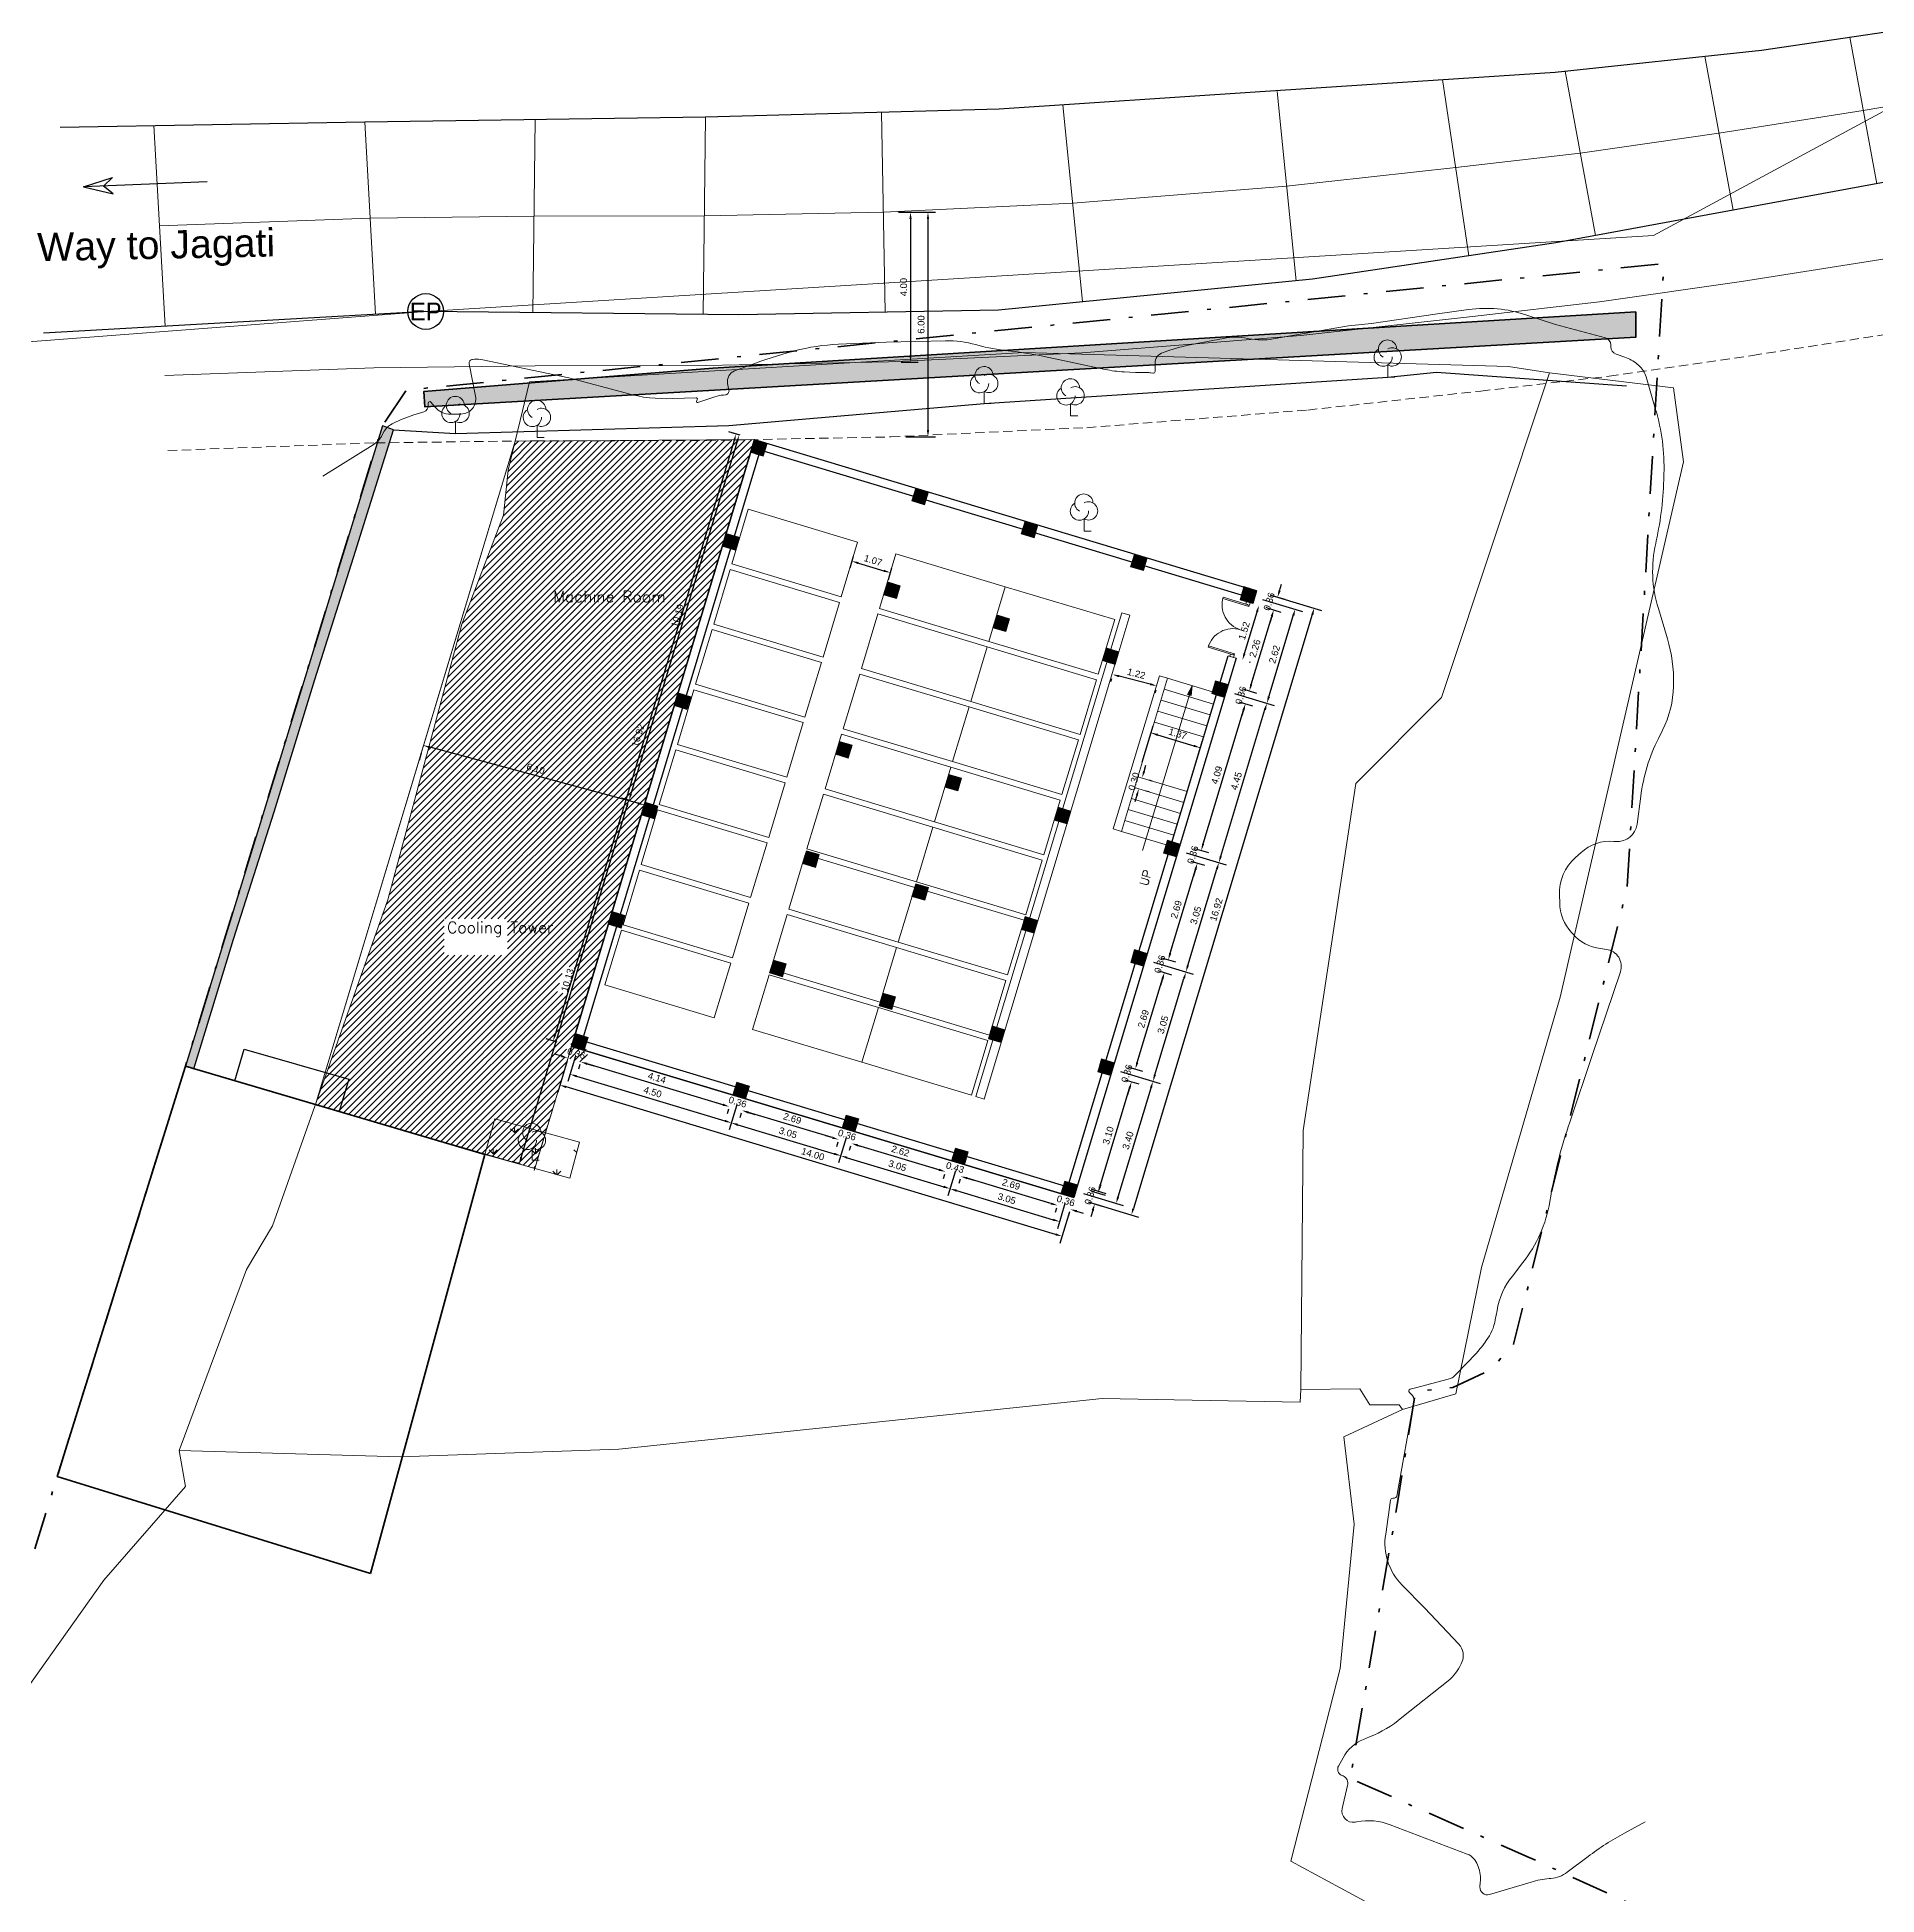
# Model space of a CAD drawing. Header units: metres. Extents: x 642627 to 642864, y 3061318 to 3061472.
# Drawn here: x 642804.18 to 642853.27, y 3061417.7 to 3061467.29 of the extents above; entities that cross this region are included whole.
import ezdxf
from ezdxf.enums import TextEntityAlignment as Align

# ---------------------------------------------------------------- set-up
doc = ezdxf.new("R2010")
doc.units = ezdxf.units.M
doc.header["$MEASUREMENT"] = 0
doc.header["$PDMODE"] = 3
doc.header["$PDSIZE"] = 0.4
for name, pattern in [('ACAD_ISO04W100', [30, 24, -3, 0, -3]), ('DASHDOT', [1, 0.5, -0.25, 0, -0.25]), ('HIDDEN', [0.375, 0.25, -0.125])]:
    doc.linetypes.add(name, pattern=pattern)
for name, color, linetype, lineweight in [('Arrow', 1, 'Continuous', 25), ('c_line', 64, 'ACAD_ISO04W100', 9), ('Cadastral PARCEL', 6, 'Continuous', 15), ('Garden', 3, 'Continuous', 9), ('Garden HATCH', 62, 'Continuous', 5), ('House', 1, 'Continuous', 35), ('Index_Contour', 8, 'Continuous', 20), ('LT LINE', 6, 'LT', 18), ('Pavement', 7, 'Continuous', 5), ('Property Boundary', 1, 'DASHDOT', 35), ('Tree', 3, 'Continuous', 9), ('Wall', 250, 'Continuous', 35), ('Wall_Hatch', 33, 'Continuous', 5)]:
    doc.layers.add(name, color=color, linetype=linetype, lineweight=lineweight)
for name, color, linetype in [('Concrete Part', 7, 'Continuous'), ('Cordinate', 7, 'Continuous'), ('Electirc_Pole', 1, 'Continuous'), ('Features', 5, 'Continuous'), ('Fence_Galvanized Sheet', 2, 'FENCELINE2'), ('Toilet', 2, 'Continuous')]:
    doc.layers.add(name, color=color, linetype=linetype)
doc.styles.add('Comic_San', font='comic.ttf')
doc.styles.add('romans', font='romans.shx')
doc.styles.get("Standard").update_dxf_attribs({"font": 'arial.ttf'})
doc.linetypes.add('FENCELINE2', pattern='A,0.25,-0.1,[132,ltypeshp.shx,S=0.1,R=0,X=-0.1,Y=0],-0.1,1', length=1.45)
doc.linetypes.add('LT', pattern='A,1.97318,-0.058086,["LT",Standard,S=0.2,R=0,X=0,Y=-0.077848],-0.365048', length=2.396314)
doc.dimstyles.get("Standard").update_dxf_attribs({"dimtxt": 0.18, "dimasz": 0.18, "dimexe": 0.18, "dimexo": 0.0625, "dimgap": 0.09, "dimtad": 1, "dimzin": 0, "dimdsep": 46, "dimtxsty": 'Standard', "dimcen": 0.09, "dimadec": 0, "dimazin": 0, "dimtfac": 1, "dimtix": 1, "dimtofl": 0, "dimtmove": 0, "dimatfit": 3, "dimfxl": 1, "dimtolj": 1, "dimtzin": 0, "dimarcsym": 0})
pattern_1 = [(45, (0, 0), (-0.0883883476483, 0.0883883476483), [])]

msp = doc.modelspace()

# ---------------------------------------------------------------- texts
msp.add_text('Way to Jagati', height=0.75, rotation=1.16491).set_placement((642804.1912, 3061461.3039))
at = {"layer": 'c_line', "char_height": 0.3048, "attachment_point": 1, "style": 'romans'}
for s, insert in [('Machine Room', (642817.9498, 3061452.504)), ('Cooling Tower', (642815.1175, 3061443.6726))]:
    msp.add_mtext_dynamic_manual_height_columns(s, width=2.839083, gutter_width=5, heights=[0], dxfattribs=dict(at, insert=insert))
at = {"layer": 'c_line', "insert": (642833.8081, 3061444.6094, 594.3385), "char_height": 0.2286, "attachment_point": 7, "rotation": 73.23451, "style": 'romans'}
msp.add_mtext_dynamic_manual_height_columns('UP', width=1.390749, gutter_width=5, heights=[0], dxfattribs=at)

# ---------------------------------------------------------------- blocks, each defined once
blk = doc.blocks.new('ep')
at = {"layer": 'Electirc_Pole'}
blk.add_circle((0, 0), 0.159, dxfattribs=at)
at = {"layer": 'Electirc_Pole', "style": 'Comic_San'}
blk.add_text('EP', height=0.1588, dxfattribs=at).set_placement((0, 0), align=Align.MIDDLE)
blk = doc.blocks.new('Tree')
at = {"layer": 'Tree'}
blk.add_lwpolyline([(0, 0.323), (0, 0), (0.187, 0)], dxfattribs=at)
for centre, start, end in [((-0.125, 0.532), 121.2372, 1.2372), ((-0.008, 0.746), 0.9147, 241.2372), ((0.119, 0.536), 240.8833, 119.1167)]:
    blk.add_arc(centre, 0.244, start, end, dxfattribs=at)
blk = doc.blocks.new('*D103')
at = {"layer": 'c_line', "color": 0, "lineweight": -2, "transparency": 16777216}
for p, q in [((642827.159, 3061462.612), (642827.683, 3061462.612)), ((642827.483, 3061462.432), (642827.483, 3061458.793)), ((642827.237, 3061458.613), (642827.683, 3061458.613))]:
    blk.add_line(p, q, dxfattribs=at)
at = {"layer": 'c_line', "color": 0, "transparency": 16777216}
for points in [[(642827.453, 3061462.432), (642827.513, 3061462.432), (642827.483, 3061462.612)], [(642827.453, 3061458.793), (642827.513, 3061458.793), (642827.483, 3061458.613)]]:
    blk.add_solid(points, dxfattribs=at)
at = {"layer": 'Defpoints', "color": 0, "transparency": 16777216}
for p in [(642826.759, 3061462.612), (642826.837, 3061458.613, 661.829), (642827.483, 3061458.613)]:
    blk.add_point(p, dxfattribs=at)
at = {"layer": 'c_line', "color": 0, "transparency": 16777216, "insert": (642827.301, 3061460.613), "char_height": 0.18, "attachment_point": 5, "rotation": 90}
blk.add_mtext('\\A1;4.00', dxfattribs=at)
blk = doc.blocks.new('*D104')
at = {"layer": 'c_line', "color": 0, "lineweight": -2, "transparency": 16777216}
for p, q in [((642827.159, 3061462.612), (642828.149, 3061462.612)), ((642827.949, 3061462.432), (642827.949, 3061456.795)), ((642827.358, 3061456.615), (642828.149, 3061456.615))]:
    blk.add_line(p, q, dxfattribs=at)
at = {"layer": 'c_line', "color": 0, "transparency": 16777216}
for points in [[(642827.919, 3061462.432), (642827.979, 3061462.432), (642827.949, 3061462.612)], [(642827.919, 3061456.795), (642827.979, 3061456.795), (642827.949, 3061456.615)]]:
    blk.add_solid(points, dxfattribs=at)
at = {"layer": 'Defpoints', "color": 0, "transparency": 16777216}
for p in [(642826.759, 3061462.612), (642826.958, 3061456.615, 661.829), (642827.949, 3061456.615)]:
    blk.add_point(p, dxfattribs=at)
at = {"layer": 'c_line', "color": 0, "transparency": 16777216, "insert": (642827.767, 3061459.614), "char_height": 0.18, "attachment_point": 5, "rotation": 90}
blk.add_mtext('\\A1;6.00', dxfattribs=at)
blk = doc.blocks.new('*D187')
at = {"layer": 'c_line', "color": 0, "lineweight": -2, "transparency": 16777216}
for p, q in [((642837.101, 3061452.391), (642838.448, 3061451.985)), ((642838.204, 3061451.871), (642833.429, 3061436.018)), ((642832.221, 3061436.194), (642833.568, 3061435.788))]:
    blk.add_line(p, q, dxfattribs=at)
at = {"layer": 'c_line', "color": 0, "transparency": 16777216}
for points in [[(642838.176, 3061451.879), (642838.233, 3061451.862), (642838.256, 3061452.043)], [(642833.4, 3061436.027), (642833.457, 3061436.009), (642833.377, 3061435.846)]]:
    blk.add_solid(points, dxfattribs=at)
at = {"layer": 'Defpoints', "color": 0, "transparency": 16777216}
for p in [(642836.718, 3061452.507, 594.338), (642831.838, 3061436.309, 594.338), (642833.377, 3061435.846)]:
    blk.add_point(p, dxfattribs=at)
at = {"layer": 'c_line', "color": 0, "transparency": 16777216, "insert": (642835.642, 3061443.997), "char_height": 0.18, "attachment_point": 5, "rotation": 73.2345}
blk.add_mtext('\\A1;16.92', dxfattribs=at)
blk = doc.blocks.new('*D188')
at = {"layer": 'c_line', "color": 0, "lineweight": -2, "transparency": 16777216}
for p, q in [((642818.322, 3061439.963), (642818.069, 3061439.122)), ((642831.354, 3061435.329), (642818.299, 3061439.262)), ((642831.723, 3061435.926), (642831.469, 3061435.085))]:
    blk.add_line(p, q, dxfattribs=at)
at = {"layer": 'c_line', "color": 0, "transparency": 16777216}
for points in [[(642818.307, 3061439.29), (642818.29, 3061439.233), (642818.126, 3061439.314)], [(642831.363, 3061435.357), (642831.346, 3061435.3), (642831.527, 3061435.277)]]:
    blk.add_solid(points, dxfattribs=at)
at = {"layer": 'Defpoints', "color": 0, "transparency": 16777216}
for p in [(642818.437, 3061440.346, 594.338), (642818.126, 3061439.314), (642831.838, 3061436.309, 594.338)]:
    blk.add_point(p, dxfattribs=at)
at = {"layer": 'c_line', "color": 0, "transparency": 16777216, "insert": (642824.879, 3061437.469), "char_height": 0.18, "attachment_point": 5, "rotation": 343.2345}
blk.add_mtext('\\A1;14.00', dxfattribs=at)
blk = doc.blocks.new('*D189')
at = {"layer": 'c_line', "color": 0, "lineweight": -2, "transparency": 16777216}
for p, q in [((642822.858, 3061456.494), (642820.023, 3061447.085)), ((642822.934, 3061456.659), (642822.718, 3061456.724)), ((642819.996, 3061446.905), (642819.78, 3061446.97))]:
    blk.add_line(p, q, dxfattribs=at)
at = {"layer": 'c_line', "color": 0, "transparency": 16777216}
for points in [[(642822.829, 3061456.503), (642822.887, 3061456.485), (642822.91, 3061456.666)], [(642819.995, 3061447.094), (642820.052, 3061447.076), (642819.971, 3061446.913)]]:
    blk.add_solid(points, dxfattribs=at)
at = {"layer": 'Defpoints', "color": 0, "transparency": 16777216}
for p in [(642823.317, 3061456.544, 661.829), (642819.971, 3061446.913), (642820.379, 3061446.79, 661.829)]:
    blk.add_point(p, dxfattribs=at)
at = {"layer": 'c_line', "color": 0, "transparency": 16777216, "insert": (642821.266, 3061451.842), "char_height": 0.18, "attachment_point": 5, "rotation": 73.2345}
blk.add_mtext('\\A1;10.19', dxfattribs=at)
blk = doc.blocks.new('*D190')
at = {"layer": 'c_line', "color": 0, "lineweight": -2, "transparency": 16777216}
for p, q in [((642819.996, 3061446.905), (642819.775, 3061446.972)), ((642817.096, 3061437.384), (642819.915, 3061446.742)), ((642817.073, 3061437.203), (642816.852, 3061437.27))]:
    blk.add_line(p, q, dxfattribs=at)
at = {"layer": 'c_line', "color": 0, "transparency": 16777216}
for points in [[(642819.886, 3061446.75), (642819.943, 3061446.733), (642819.967, 3061446.914)], [(642817.067, 3061437.393), (642817.124, 3061437.376), (642817.044, 3061437.212)]]:
    blk.add_solid(points, dxfattribs=at)
at = {"layer": 'Defpoints', "color": 0, "transparency": 16777216}
for p in [(642819.967, 3061446.914), (642820.379, 3061446.79, 661.829), (642817.456, 3061437.088, 661.829)]:
    blk.add_point(p, dxfattribs=at)
at = {"layer": 'c_line', "color": 0, "transparency": 16777216, "insert": (642818.331, 3061442.115), "char_height": 0.18, "attachment_point": 5, "rotation": 73.2345}
blk.add_mtext('\\A1;10.13', dxfattribs=at)
blk = doc.blocks.new('*D191')
at = {"layer": 'c_line', "color": 0, "lineweight": -2, "transparency": 16777216}
for p, q in [((642814.386, 3061447.99), (642814.438, 3061448.183)), ((642820.205, 3061446.837), (642814.664, 3061448.33)), ((642820.275, 3061446.404), (642820.327, 3061446.597))]:
    blk.add_line(p, q, dxfattribs=at)
at = {"layer": 'c_line', "color": 0, "transparency": 16777216}
for points in [[(642814.672, 3061448.359), (642814.656, 3061448.301), (642814.49, 3061448.376)], [(642820.213, 3061446.866), (642820.197, 3061446.808), (642820.379, 3061446.79)]]:
    blk.add_solid(points, dxfattribs=at)
at = {"layer": 'Defpoints', "color": 0, "transparency": 16777216}
for p in [(642814.49, 3061448.376, 661.829), (642814.49, 3061448.376), (642820.379, 3061446.79, 661.829)]:
    blk.add_point(p, dxfattribs=at)
at = {"layer": 'c_line', "color": 0, "transparency": 16777216, "insert": (642817.482, 3061447.759), "char_height": 0.18, "attachment_point": 5, "rotation": 344.9221}
blk.add_mtext('\\A1;6.10', dxfattribs=at)
blk = doc.blocks.new('*D244')
at = {"layer": 'c_line', "color": 0, "lineweight": -2, "transparency": 16777216}
for p, q in [((642822.777, 3061456.518), (642818.001, 3061440.666)), ((642822.934, 3061456.659), (642822.637, 3061456.748)), ((642818.054, 3061440.462), (642817.758, 3061440.551))]:
    blk.add_line(p, q, dxfattribs=at)
at = {"layer": 'c_line', "color": 0, "transparency": 16777216}
for points in [[(642822.748, 3061456.527), (642822.806, 3061456.51), (642822.829, 3061456.691)], [(642817.972, 3061440.674), (642818.03, 3061440.657), (642817.949, 3061440.493)]]:
    blk.add_solid(points, dxfattribs=at)
at = {"layer": 'Defpoints', "color": 0, "transparency": 16777216}
for p in [(642823.317, 3061456.544), (642817.949, 3061440.493), (642818.437, 3061440.346)]:
    blk.add_point(p, dxfattribs=at)
at = {"layer": 'c_line', "color": 0, "transparency": 16777216, "insert": (642820.215, 3061448.645), "char_height": 0.18, "attachment_point": 5, "rotation": 73.2345}
blk.add_mtext('\\A1;16.92', dxfattribs=at)
blk = doc.blocks.new('*D228')
at = {"layer": 'c_line', "color": 0, "lineweight": -2, "transparency": 16777216}
for p, q in [((642818.544, 3061440.082), (642818.341, 3061439.411)), ((642818.571, 3061439.55), (642822.531, 3061438.357)), ((642822.848, 3061438.785), (642822.646, 3061438.114))]:
    blk.add_line(p, q, dxfattribs=at)
at = {"layer": 'c_line', "color": 0, "transparency": 16777216}
for points in [[(642818.58, 3061439.579), (642818.563, 3061439.522), (642818.399, 3061439.602)], [(642822.54, 3061438.386), (642822.523, 3061438.329), (642822.704, 3061438.305)]]:
    blk.add_solid(points, dxfattribs=at)
at = {"layer": 'Defpoints', "color": 0, "transparency": 16777216}
for p in [(642818.659, 3061440.465), (642822.964, 3061439.168), (642822.704, 3061438.305)]:
    blk.add_point(p, dxfattribs=at)
at = {"layer": 'c_line', "color": 0, "transparency": 16777216, "insert": (642820.604, 3061439.128), "char_height": 0.18, "attachment_point": 5, "rotation": 343.2345}
blk.add_mtext('\\A1;4.50', dxfattribs=at)
blk = doc.blocks.new('*D230')
at = {"layer": 'c_line', "color": 0, "lineweight": -2, "transparency": 16777216}
for p, q in [((642831.231, 3061436.152), (642831.059, 3061436.204)), ((642831.382, 3061436.029), (642831.346, 3061435.908)), ((642831.723, 3061435.926), (642831.686, 3061435.806)), ((642831.916, 3061435.945), (642832.089, 3061435.893))]:
    blk.add_line(p, q, dxfattribs=at)
at = {"layer": 'c_line', "color": 0, "transparency": 16777216}
for points in [[(642831.24, 3061436.181), (642831.222, 3061436.123), (642831.403, 3061436.1)], [(642831.925, 3061435.974), (642831.908, 3061435.917), (642831.744, 3061435.997)]]:
    blk.add_solid(points, dxfattribs=at)
at = {"layer": 'Defpoints', "color": 0, "transparency": 16777216}
for p in [(642831.403, 3061436.1), (642831.497, 3061436.412), (642831.838, 3061436.309)]:
    blk.add_point(p, dxfattribs=at)
at = {"layer": 'c_line', "color": 0, "transparency": 16777216, "insert": (642831.626, 3061436.223), "char_height": 0.18, "attachment_point": 5, "rotation": 343.2345}
blk.add_mtext('\\A1;0.36', dxfattribs=at)
blk = doc.blocks.new('*D231')
at = {"layer": 'c_line', "color": 0, "lineweight": -2, "transparency": 16777216}
for p, q in [((642828.804, 3061436.806), (642828.768, 3061436.685)), ((642831.231, 3061436.152), (642828.998, 3061436.825)), ((642831.382, 3061436.029), (642831.346, 3061435.908))]:
    blk.add_line(p, q, dxfattribs=at)
at = {"layer": 'c_line', "color": 0, "transparency": 16777216}
for points in [[(642829.006, 3061436.853), (642828.989, 3061436.796), (642828.825, 3061436.877)], [(642831.24, 3061436.181), (642831.222, 3061436.123), (642831.403, 3061436.1)]]:
    blk.add_solid(points, dxfattribs=at)
at = {"layer": 'Defpoints', "color": 0, "transparency": 16777216}
for p in [(642828.919, 3061437.189), (642828.825, 3061436.877), (642831.497, 3061436.412)]:
    blk.add_point(p, dxfattribs=at)
at = {"layer": 'c_line', "color": 0, "transparency": 16777216, "insert": (642830.167, 3061436.662), "char_height": 0.18, "attachment_point": 5, "rotation": 343.2345}
blk.add_mtext('\\A1;2.69', dxfattribs=at)
blk = doc.blocks.new('*D232')
at = {"layer": 'c_line', "color": 0, "lineweight": -2, "transparency": 16777216}
for p, q in [((642828.241, 3061437.053), (642828.069, 3061437.105)), ((642828.392, 3061436.93), (642828.356, 3061436.809)), ((642828.804, 3061436.806), (642828.768, 3061436.685)), ((642828.998, 3061436.825), (642829.17, 3061436.773))]:
    blk.add_line(p, q, dxfattribs=at)
at = {"layer": 'c_line', "color": 0, "transparency": 16777216}
for points in [[(642828.25, 3061437.081), (642828.232, 3061437.024), (642828.413, 3061437.001)], [(642829.006, 3061436.853), (642828.989, 3061436.796), (642828.825, 3061436.877)]]:
    blk.add_solid(points, dxfattribs=at)
at = {"layer": 'Defpoints', "color": 0, "transparency": 16777216}
for p in [(642828.413, 3061437.001), (642828.507, 3061437.313), (642828.919, 3061437.189)]:
    blk.add_point(p, dxfattribs=at)
at = {"layer": 'c_line', "color": 0, "transparency": 16777216, "insert": (642828.672, 3061437.113), "char_height": 0.18, "attachment_point": 5, "rotation": 343.2345}
blk.add_mtext('\\A1;0.43', dxfattribs=at)
blk = doc.blocks.new('*D233')
at = {"layer": 'c_line', "color": 0, "lineweight": -2, "transparency": 16777216}
for p, q in [((642825.886, 3061437.685), (642825.849, 3061437.564)), ((642828.241, 3061437.053), (642826.079, 3061437.704)), ((642828.392, 3061436.93), (642828.356, 3061436.809))]:
    blk.add_line(p, q, dxfattribs=at)
at = {"layer": 'c_line', "color": 0, "transparency": 16777216}
for points in [[(642826.088, 3061437.733), (642826.071, 3061437.675), (642825.907, 3061437.756)], [(642828.25, 3061437.081), (642828.232, 3061437.024), (642828.413, 3061437.001)]]:
    blk.add_solid(points, dxfattribs=at)
at = {"layer": 'Defpoints', "color": 0, "transparency": 16777216}
for p in [(642826.001, 3061438.068), (642825.907, 3061437.756), (642828.507, 3061437.313)]:
    blk.add_point(p, dxfattribs=at)
at = {"layer": 'c_line', "color": 0, "transparency": 16777216, "insert": (642827.213, 3061437.552), "char_height": 0.18, "attachment_point": 5, "rotation": 343.2345}
blk.add_mtext('\\A1;2.62', dxfattribs=at)
blk = doc.blocks.new('*D234')
at = {"layer": 'c_line', "color": 0, "lineweight": -2, "transparency": 16777216}
for p, q in [((642825.394, 3061437.91), (642825.222, 3061437.962)), ((642825.545, 3061437.787), (642825.509, 3061437.667)), ((642825.886, 3061437.685), (642825.849, 3061437.564)), ((642826.079, 3061437.704), (642826.252, 3061437.652))]:
    blk.add_line(p, q, dxfattribs=at)
at = {"layer": 'c_line', "color": 0, "transparency": 16777216}
for points in [[(642825.403, 3061437.939), (642825.386, 3061437.882), (642825.567, 3061437.858)], [(642826.088, 3061437.733), (642826.071, 3061437.675), (642825.907, 3061437.756)]]:
    blk.add_solid(points, dxfattribs=at)
at = {"layer": 'Defpoints', "color": 0, "transparency": 16777216}
for p in [(642825.661, 3061438.17), (642826.001, 3061438.068), (642825.567, 3061437.858)]:
    blk.add_point(p, dxfattribs=at)
at = {"layer": 'c_line', "color": 0, "transparency": 16777216, "insert": (642825.789, 3061437.981), "char_height": 0.18, "attachment_point": 5, "rotation": 343.2345}
blk.add_mtext('\\A1;0.36', dxfattribs=at)
blk = doc.blocks.new('*D235')
at = {"layer": 'c_line', "color": 0, "lineweight": -2, "transparency": 16777216}
for p, q in [((642822.967, 3061438.564), (642822.931, 3061438.443)), ((642825.394, 3061437.91), (642823.161, 3061438.583)), ((642825.545, 3061437.787), (642825.509, 3061437.667))]:
    blk.add_line(p, q, dxfattribs=at)
at = {"layer": 'c_line', "color": 0, "transparency": 16777216}
for points in [[(642823.17, 3061438.612), (642823.152, 3061438.554), (642822.989, 3061438.635)], [(642825.403, 3061437.939), (642825.386, 3061437.882), (642825.567, 3061437.858)]]:
    blk.add_solid(points, dxfattribs=at)
at = {"layer": 'Defpoints', "color": 0, "transparency": 16777216}
for p in [(642822.989, 3061438.635), (642823.083, 3061438.947), (642825.661, 3061438.17)]:
    blk.add_point(p, dxfattribs=at)
at = {"layer": 'c_line', "color": 0, "transparency": 16777216, "insert": (642824.33, 3061438.421), "char_height": 0.18, "attachment_point": 5, "rotation": 343.2345}
blk.add_mtext('\\A1;2.69', dxfattribs=at)
blk = doc.blocks.new('*D236')
at = {"layer": 'c_line', "color": 0, "lineweight": -2, "transparency": 16777216}
for p, q in [((642822.476, 3061438.789), (642822.303, 3061438.841)), ((642822.627, 3061438.667), (642822.59, 3061438.546)), ((642822.967, 3061438.564), (642822.931, 3061438.443)), ((642823.161, 3061438.583), (642823.333, 3061438.531))]:
    blk.add_line(p, q, dxfattribs=at)
at = {"layer": 'c_line', "color": 0, "transparency": 16777216}
for points in [[(642822.484, 3061438.818), (642822.467, 3061438.761), (642822.648, 3061438.738)], [(642823.17, 3061438.612), (642823.152, 3061438.554), (642822.989, 3061438.635)]]:
    blk.add_solid(points, dxfattribs=at)
at = {"layer": 'Defpoints', "color": 0, "transparency": 16777216}
for p in [(642822.742, 3061439.05), (642822.648, 3061438.738), (642823.083, 3061438.947)]:
    blk.add_point(p, dxfattribs=at)
at = {"layer": 'c_line', "color": 0, "transparency": 16777216, "insert": (642822.871, 3061438.86), "char_height": 0.18, "attachment_point": 5, "rotation": 343.2345}
blk.add_mtext('\\A1;0.36', dxfattribs=at)
blk = doc.blocks.new('*D237')
at = {"layer": 'c_line', "color": 0, "lineweight": -2, "transparency": 16777216}
for p, q in [((642818.662, 3061439.861), (642818.626, 3061439.74)), ((642822.476, 3061438.789), (642818.856, 3061439.88)), ((642822.627, 3061438.667), (642822.59, 3061438.546))]:
    blk.add_line(p, q, dxfattribs=at)
at = {"layer": 'c_line', "color": 0, "transparency": 16777216}
for points in [[(642818.865, 3061439.909), (642818.848, 3061439.851), (642818.684, 3061439.932)], [(642822.484, 3061438.818), (642822.467, 3061438.761), (642822.648, 3061438.738)]]:
    blk.add_solid(points, dxfattribs=at)
at = {"layer": 'Defpoints', "color": 0, "transparency": 16777216}
for p in [(642818.778, 3061440.244), (642818.684, 3061439.932), (642822.742, 3061439.05)]:
    blk.add_point(p, dxfattribs=at)
at = {"layer": 'c_line', "color": 0, "transparency": 16777216, "insert": (642820.718, 3061439.507), "char_height": 0.18, "attachment_point": 5, "rotation": 343.2345}
blk.add_mtext('\\A1;4.14', dxfattribs=at)
blk = doc.blocks.new('*D238')
at = {"layer": 'c_line', "color": 0, "lineweight": -2, "transparency": 16777216}
for p, q in [((642818.171, 3061440.086), (642817.999, 3061440.138)), ((642818.322, 3061439.963), (642818.286, 3061439.843)), ((642818.662, 3061439.861), (642818.626, 3061439.74)), ((642818.856, 3061439.88), (642819.029, 3061439.828))]:
    blk.add_line(p, q, dxfattribs=at)
at = {"layer": 'c_line', "color": 0, "transparency": 16777216}
for points in [[(642818.18, 3061440.115), (642818.162, 3061440.058), (642818.343, 3061440.034)], [(642818.865, 3061439.909), (642818.848, 3061439.851), (642818.684, 3061439.932)]]:
    blk.add_solid(points, dxfattribs=at)
at = {"layer": 'Defpoints', "color": 0, "transparency": 16777216}
for p in [(642818.343, 3061440.034), (642818.437, 3061440.346), (642818.778, 3061440.244)]:
    blk.add_point(p, dxfattribs=at)
at = {"layer": 'c_line', "color": 0, "transparency": 16777216, "insert": (642818.566, 3061440.157), "char_height": 0.18, "attachment_point": 5, "rotation": 343.2345}
blk.add_mtext('\\A1;0.36', dxfattribs=at)
blk = doc.blocks.new('*D239')
at = {"layer": 'c_line', "color": 0, "lineweight": -2, "transparency": 16777216}
for p, q in [((642822.848, 3061438.785), (642822.646, 3061438.114)), ((642822.876, 3061438.253), (642825.45, 3061437.478)), ((642825.767, 3061437.906), (642825.564, 3061437.235))]:
    blk.add_line(p, q, dxfattribs=at)
at = {"layer": 'c_line', "color": 0, "transparency": 16777216}
for points in [[(642822.885, 3061438.282), (642822.867, 3061438.225), (642822.704, 3061438.305)], [(642825.458, 3061437.507), (642825.441, 3061437.449), (642825.622, 3061437.426)]]:
    blk.add_solid(points, dxfattribs=at)
at = {"layer": 'Defpoints', "color": 0, "transparency": 16777216}
for p in [(642822.964, 3061439.168), (642825.882, 3061438.289), (642825.622, 3061437.426)]:
    blk.add_point(p, dxfattribs=at)
at = {"layer": 'c_line', "color": 0, "transparency": 16777216, "insert": (642824.215, 3061438.04), "char_height": 0.18, "attachment_point": 5, "rotation": 343.2345}
blk.add_mtext('\\A1;3.05', dxfattribs=at)
blk = doc.blocks.new('*D240')
at = {"layer": 'c_line', "color": 0, "lineweight": -2, "transparency": 16777216}
for p, q in [((642825.767, 3061437.906), (642825.564, 3061437.235)), ((642825.794, 3061437.374), (642828.368, 3061436.599)), ((642828.685, 3061437.027), (642828.483, 3061436.355))]:
    blk.add_line(p, q, dxfattribs=at)
at = {"layer": 'c_line', "color": 0, "transparency": 16777216}
for points in [[(642825.803, 3061437.403), (642825.786, 3061437.345), (642825.622, 3061437.426)], [(642828.377, 3061436.628), (642828.359, 3061436.57), (642828.54, 3061436.547)]]:
    blk.add_solid(points, dxfattribs=at)
at = {"layer": 'Defpoints', "color": 0, "transparency": 16777216}
for p in [(642825.882, 3061438.289), (642828.8, 3061437.41), (642828.54, 3061436.547)]:
    blk.add_point(p, dxfattribs=at)
at = {"layer": 'c_line', "color": 0, "transparency": 16777216, "insert": (642827.134, 3061437.161), "char_height": 0.18, "attachment_point": 5, "rotation": 343.2345}
blk.add_mtext('\\A1;3.05', dxfattribs=at)
blk = doc.blocks.new('*D241')
at = {"layer": 'c_line', "color": 0, "lineweight": -2, "transparency": 16777216}
for p, q in [((642828.685, 3061437.027), (642828.483, 3061436.355)), ((642828.713, 3061436.495), (642831.287, 3061435.72)), ((642831.604, 3061436.148), (642831.401, 3061435.476))]:
    blk.add_line(p, q, dxfattribs=at)
at = {"layer": 'c_line', "color": 0, "transparency": 16777216}
for points in [[(642828.721, 3061436.524), (642828.704, 3061436.466), (642828.54, 3061436.547)], [(642831.295, 3061435.748), (642831.278, 3061435.691), (642831.459, 3061435.668)]]:
    blk.add_solid(points, dxfattribs=at)
at = {"layer": 'Defpoints', "color": 0, "transparency": 16777216}
for p in [(642828.8, 3061437.41), (642831.719, 3061436.531), (642831.459, 3061435.668)]:
    blk.add_point(p, dxfattribs=at)
at = {"layer": 'c_line', "color": 0, "transparency": 16777216, "insert": (642830.052, 3061436.282), "char_height": 0.18, "attachment_point": 5, "rotation": 343.2345}
blk.add_mtext('\\A1;3.05', dxfattribs=at)
blk = doc.blocks.new('*D242')
at = {"layer": 'c_line', "color": 0, "lineweight": -2, "transparency": 16777216}
for p, q in [((642832.323, 3061436.534), (642832.692, 3061436.423)), ((642832.552, 3061436.654), (642832.604, 3061436.826)), ((642832.221, 3061436.194), (642832.589, 3061436.083)), ((642832.346, 3061435.968), (642832.294, 3061435.796))]:
    blk.add_line(p, q, dxfattribs=at)
at = {"layer": 'c_line', "color": 0, "transparency": 16777216}
for points in [[(642832.523, 3061436.662), (642832.581, 3061436.645), (642832.5, 3061436.481)], [(642832.317, 3061435.977), (642832.374, 3061435.96), (642832.398, 3061436.141)]]:
    blk.add_solid(points, dxfattribs=at)
at = {"layer": 'Defpoints', "color": 0, "transparency": 16777216}
for p in [(642831.94, 3061436.65), (642831.838, 3061436.309), (642832.5, 3061436.481)]:
    blk.add_point(p, dxfattribs=at)
at = {"layer": 'c_line', "color": 0, "transparency": 16777216, "insert": (642832.275, 3061436.363), "char_height": 0.18, "attachment_point": 5, "rotation": 73.2345}
blk.add_mtext('\\A1;0.36', dxfattribs=at)
blk = doc.blocks.new('*D243')
at = {"layer": 'c_line', "color": 0, "lineweight": -2, "transparency": 16777216}
for p, q in [((642832.536, 3061436.601), (642833.328, 3061439.227)), ((642833.203, 3061439.453), (642833.571, 3061439.342)), ((642832.308, 3061436.482), (642832.676, 3061436.371))]:
    blk.add_line(p, q, dxfattribs=at)
at = {"layer": 'c_line', "color": 0, "transparency": 16777216}
for points in [[(642833.299, 3061439.236), (642833.356, 3061439.219), (642833.379, 3061439.4)], [(642832.508, 3061436.61), (642832.565, 3061436.592), (642832.484, 3061436.429)]]:
    blk.add_solid(points, dxfattribs=at)
at = {"layer": 'Defpoints', "color": 0, "transparency": 16777216}
for p in [(642832.82, 3061439.568), (642833.379, 3061439.4), (642831.925, 3061436.597)]:
    blk.add_point(p, dxfattribs=at)
at = {"layer": 'c_line', "color": 0, "transparency": 16777216, "insert": (642832.758, 3061437.967), "char_height": 0.18, "attachment_point": 5, "rotation": 73.2345}
blk.add_mtext('\\A1;3.10', dxfattribs=at)
blk = doc.blocks.new('*D245')
at = {"layer": 'c_line', "color": 0, "lineweight": -2, "transparency": 16777216}
for p, q in [((642833.534, 3061439.912), (642833.586, 3061440.085)), ((642833.305, 3061439.793), (642833.674, 3061439.682)), ((642833.203, 3061439.453), (642833.571, 3061439.342)), ((642833.328, 3061439.227), (642833.276, 3061439.055))]:
    blk.add_line(p, q, dxfattribs=at)
at = {"layer": 'c_line', "color": 0, "transparency": 16777216}
for points in [[(642833.505, 3061439.921), (642833.563, 3061439.904), (642833.482, 3061439.74)], [(642833.299, 3061439.236), (642833.356, 3061439.219), (642833.379, 3061439.4)]]:
    blk.add_solid(points, dxfattribs=at)
at = {"layer": 'Defpoints', "color": 0, "transparency": 16777216}
for p in [(642832.82, 3061439.568), (642832.922, 3061439.909), (642833.482, 3061439.74)]:
    blk.add_point(p, dxfattribs=at)
at = {"layer": 'c_line', "color": 0, "transparency": 16777216, "insert": (642833.256, 3061439.622), "char_height": 0.18, "attachment_point": 5, "rotation": 73.2345}
blk.add_mtext('\\A1;0.36', dxfattribs=at)
blk = doc.blocks.new('*D246')
at = {"layer": 'c_line', "color": 0, "lineweight": -2, "transparency": 16777216}
for p, q in [((642833.534, 3061439.912), (642834.207, 3061442.146)), ((642834.082, 3061442.371), (642834.45, 3061442.26)), ((642833.305, 3061439.793), (642833.674, 3061439.682))]:
    blk.add_line(p, q, dxfattribs=at)
at = {"layer": 'c_line', "color": 0, "transparency": 16777216}
for points in [[(642834.178, 3061442.154), (642834.235, 3061442.137), (642834.259, 3061442.318)], [(642833.505, 3061439.921), (642833.563, 3061439.904), (642833.482, 3061439.74)]]:
    blk.add_solid(points, dxfattribs=at)
at = {"layer": 'Defpoints', "color": 0, "transparency": 16777216}
for p in [(642833.699, 3061442.487), (642834.259, 3061442.318), (642832.922, 3061439.909)]:
    blk.add_point(p, dxfattribs=at)
at = {"layer": 'c_line', "color": 0, "transparency": 16777216, "insert": (642833.696, 3061441.082), "char_height": 0.18, "attachment_point": 5, "rotation": 73.2345}
blk.add_mtext('\\A1;2.69', dxfattribs=at)
blk = doc.blocks.new('*D247')
at = {"layer": 'c_line', "color": 0, "lineweight": -2, "transparency": 16777216}
for p, q in [((642834.413, 3061442.831), (642834.465, 3061443.003)), ((642834.184, 3061442.712), (642834.553, 3061442.601)), ((642834.082, 3061442.371), (642834.45, 3061442.26)), ((642834.207, 3061442.146), (642834.155, 3061441.973))]:
    blk.add_line(p, q, dxfattribs=at)
at = {"layer": 'c_line', "color": 0, "transparency": 16777216}
for points in [[(642834.384, 3061442.84), (642834.442, 3061442.822), (642834.361, 3061442.659)], [(642834.178, 3061442.154), (642834.235, 3061442.137), (642834.259, 3061442.318)]]:
    blk.add_solid(points, dxfattribs=at)
at = {"layer": 'Defpoints', "color": 0, "transparency": 16777216}
for p in [(642833.699, 3061442.487), (642833.801, 3061442.827), (642834.361, 3061442.659)]:
    blk.add_point(p, dxfattribs=at)
at = {"layer": 'c_line', "color": 0, "transparency": 16777216, "insert": (642834.136, 3061442.541), "char_height": 0.18, "attachment_point": 5, "rotation": 73.2345}
blk.add_mtext('\\A1;0.36', dxfattribs=at)
blk = doc.blocks.new('*D248')
at = {"layer": 'c_line', "color": 0, "lineweight": -2, "transparency": 16777216}
for p, q in [((642834.413, 3061442.831), (642835.086, 3061445.064)), ((642834.961, 3061445.29), (642835.329, 3061445.179)), ((642834.184, 3061442.712), (642834.553, 3061442.601))]:
    blk.add_line(p, q, dxfattribs=at)
at = {"layer": 'c_line', "color": 0, "transparency": 16777216}
for points in [[(642835.057, 3061445.073), (642835.115, 3061445.055), (642835.138, 3061445.236)], [(642834.384, 3061442.84), (642834.442, 3061442.822), (642834.361, 3061442.659)]]:
    blk.add_solid(points, dxfattribs=at)
at = {"layer": 'Defpoints', "color": 0, "transparency": 16777216}
for p in [(642834.578, 3061445.405), (642835.138, 3061445.236), (642833.801, 3061442.827)]:
    blk.add_point(p, dxfattribs=at)
at = {"layer": 'c_line', "color": 0, "transparency": 16777216, "insert": (642834.575, 3061444), "char_height": 0.18, "attachment_point": 5, "rotation": 73.2345}
blk.add_mtext('\\A1;2.69', dxfattribs=at)
blk = doc.blocks.new('*D249')
at = {"layer": 'c_line', "color": 0, "lineweight": -2, "transparency": 16777216}
for p, q in [((642835.292, 3061445.749), (642835.344, 3061445.922)), ((642835.064, 3061445.63), (642835.432, 3061445.519)), ((642834.961, 3061445.29), (642835.329, 3061445.179)), ((642835.086, 3061445.064), (642835.034, 3061444.892))]:
    blk.add_line(p, q, dxfattribs=at)
at = {"layer": 'c_line', "color": 0, "transparency": 16777216}
for points in [[(642835.264, 3061445.758), (642835.321, 3061445.741), (642835.24, 3061445.577)], [(642835.057, 3061445.073), (642835.115, 3061445.055), (642835.138, 3061445.236)]]:
    blk.add_solid(points, dxfattribs=at)
at = {"layer": 'Defpoints', "color": 0, "transparency": 16777216}
for p in [(642834.681, 3061445.746), (642835.24, 3061445.577), (642834.578, 3061445.405)]:
    blk.add_point(p, dxfattribs=at)
at = {"layer": 'c_line', "color": 0, "transparency": 16777216, "insert": (642835.015, 3061445.459), "char_height": 0.18, "attachment_point": 5, "rotation": 73.2345}
blk.add_mtext('\\A1;0.36', dxfattribs=at)
blk = doc.blocks.new('*D250')
at = {"layer": 'c_line', "color": 0, "lineweight": -2, "transparency": 16777216}
for p, q in [((642836.243, 3061449.546), (642836.612, 3061449.435)), ((642835.292, 3061445.749), (642836.368, 3061449.32)), ((642835.064, 3061445.63), (642835.432, 3061445.519))]:
    blk.add_line(p, q, dxfattribs=at)
at = {"layer": 'c_line', "color": 0, "transparency": 16777216}
for points in [[(642836.339, 3061449.329), (642836.397, 3061449.312), (642836.42, 3061449.493)], [(642835.264, 3061445.758), (642835.321, 3061445.741), (642835.24, 3061445.577)]]:
    blk.add_solid(points, dxfattribs=at)
at = {"layer": 'Defpoints', "color": 0, "transparency": 16777216}
for p in [(642835.86, 3061449.661), (642836.42, 3061449.493), (642834.681, 3061445.746)]:
    blk.add_point(p, dxfattribs=at)
at = {"layer": 'c_line', "color": 0, "transparency": 16777216, "insert": (642835.656, 3061447.587), "char_height": 0.18, "attachment_point": 5, "rotation": 73.2345}
blk.add_mtext('\\A1;4.09', dxfattribs=at)
blk = doc.blocks.new('*D251')
at = {"layer": 'c_line', "color": 0, "lineweight": -2, "transparency": 16777216}
for p, q in [((642836.346, 3061449.886), (642836.714, 3061449.775)), ((642836.575, 3061450.005), (642836.626, 3061450.178)), ((642836.243, 3061449.546), (642836.612, 3061449.435)), ((642836.368, 3061449.32), (642836.316, 3061449.148))]:
    blk.add_line(p, q, dxfattribs=at)
at = {"layer": 'c_line', "color": 0, "transparency": 16777216}
for points in [[(642836.546, 3061450.014), (642836.603, 3061449.997), (642836.523, 3061449.833)], [(642836.339, 3061449.329), (642836.397, 3061449.312), (642836.42, 3061449.493)]]:
    blk.add_solid(points, dxfattribs=at)
at = {"layer": 'Defpoints', "color": 0, "transparency": 16777216}
for p in [(642835.963, 3061450.002), (642835.86, 3061449.661), (642836.523, 3061449.833)]:
    blk.add_point(p, dxfattribs=at)
at = {"layer": 'c_line', "color": 0, "transparency": 16777216, "insert": (642836.297, 3061449.715), "char_height": 0.18, "attachment_point": 5, "rotation": 73.2345}
blk.add_mtext('\\A1;0.36', dxfattribs=at)
blk = doc.blocks.new('*D252')
at = {"layer": 'c_line', "color": 0, "lineweight": -2, "transparency": 16777216}
for p, q in [((642836.998, 3061452.051), (642837.366, 3061451.94)), ((642836.575, 3061450.005), (642837.123, 3061451.825)), ((642836.346, 3061449.886), (642836.714, 3061449.775))]:
    blk.add_line(p, q, dxfattribs=at)
at = {"layer": 'c_line', "color": 0, "transparency": 16777216}
for points in [[(642837.094, 3061451.834), (642837.151, 3061451.817), (642837.175, 3061451.998)], [(642836.546, 3061450.014), (642836.603, 3061449.997), (642836.523, 3061449.833)]]:
    blk.add_solid(points, dxfattribs=at)
at = {"layer": 'Defpoints', "color": 0, "transparency": 16777216}
for p in [(642836.615, 3061452.166), (642837.175, 3061451.998), (642835.963, 3061450.002)]:
    blk.add_point(p, dxfattribs=at)
at = {"layer": 'c_line', "color": 0, "transparency": 16777216, "insert": (642836.674, 3061450.968), "char_height": 0.18, "attachment_point": 5, "rotation": 73.2345}
blk.add_mtext('\\A1;2.26', dxfattribs=at)
blk = doc.blocks.new('*D253')
at = {"layer": 'c_line', "color": 0, "lineweight": -2, "transparency": 16777216}
for p, q in [((642837.101, 3061452.391), (642837.469, 3061452.28)), ((642837.329, 3061452.51), (642837.381, 3061452.683)), ((642836.998, 3061452.051), (642837.366, 3061451.94)), ((642837.123, 3061451.825), (642837.071, 3061451.653))]:
    blk.add_line(p, q, dxfattribs=at)
at = {"layer": 'c_line', "color": 0, "transparency": 16777216}
for points in [[(642837.3, 3061452.519), (642837.358, 3061452.502), (642837.277, 3061452.338)], [(642837.094, 3061451.834), (642837.151, 3061451.817), (642837.175, 3061451.998)]]:
    blk.add_solid(points, dxfattribs=at)
at = {"layer": 'Defpoints', "color": 0, "transparency": 16777216}
for p in [(642836.718, 3061452.507), (642836.615, 3061452.166), (642837.277, 3061452.338)]:
    blk.add_point(p, dxfattribs=at)
at = {"layer": 'c_line', "color": 0, "transparency": 16777216, "insert": (642837.052, 3061452.22), "char_height": 0.18, "attachment_point": 5, "rotation": 73.2345}
blk.add_mtext('\\A1;0.36', dxfattribs=at)
blk = doc.blocks.new('*D254')
at = {"layer": 'c_line', "color": 0, "lineweight": -2, "transparency": 16777216}
for p, q in [((642833.084, 3061439.674), (642834.143, 3061439.355)), ((642833.022, 3061436.326), (642833.9, 3061439.241)), ((642832.102, 3061436.415), (642833.161, 3061436.096))]:
    blk.add_line(p, q, dxfattribs=at)
at = {"layer": 'c_line', "color": 0, "transparency": 16777216}
for points in [[(642833.871, 3061439.249), (642833.928, 3061439.232), (642833.952, 3061439.413)], [(642832.993, 3061436.335), (642833.05, 3061436.318), (642832.97, 3061436.154)]]:
    blk.add_solid(points, dxfattribs=at)
at = {"layer": 'Defpoints', "color": 0, "transparency": 16777216}
for p in [(642832.701, 3061439.79), (642833.952, 3061439.413), (642831.719, 3061436.531)]:
    blk.add_point(p, dxfattribs=at)
at = {"layer": 'c_line', "color": 0, "transparency": 16777216, "insert": (642833.286, 3061437.836), "char_height": 0.18, "attachment_point": 5, "rotation": 73.2345}
blk.add_mtext('\\A1;3.40', dxfattribs=at)
blk = doc.blocks.new('*D255')
at = {"layer": 'c_line', "color": 0, "lineweight": -2, "transparency": 16777216}
for p, q in [((642833.963, 3061442.593), (642835.022, 3061442.274)), ((642834.004, 3061439.585), (642834.779, 3061442.159)), ((642833.084, 3061439.674), (642834.143, 3061439.355))]:
    blk.add_line(p, q, dxfattribs=at)
at = {"layer": 'c_line', "color": 0, "transparency": 16777216}
for points in [[(642834.75, 3061442.168), (642834.808, 3061442.15), (642834.831, 3061442.331)], [(642833.975, 3061439.594), (642834.032, 3061439.577), (642833.952, 3061439.413)]]:
    blk.add_solid(points, dxfattribs=at)
at = {"layer": 'Defpoints', "color": 0, "transparency": 16777216}
for p in [(642833.58, 3061442.708), (642834.831, 3061442.331), (642832.701, 3061439.79)]:
    blk.add_point(p, dxfattribs=at)
at = {"layer": 'c_line', "color": 0, "transparency": 16777216, "insert": (642834.217, 3061440.925), "char_height": 0.18, "attachment_point": 5, "rotation": 73.2345}
blk.add_mtext('\\A1;3.05', dxfattribs=at)
blk = doc.blocks.new('*D256')
at = {"layer": 'c_line', "color": 0, "lineweight": -2, "transparency": 16777216}
for p, q in [((642834.842, 3061445.511), (642835.902, 3061445.192)), ((642834.883, 3061442.504), (642835.658, 3061445.077)), ((642833.963, 3061442.593), (642835.022, 3061442.274))]:
    blk.add_line(p, q, dxfattribs=at)
at = {"layer": 'c_line', "color": 0, "transparency": 16777216}
for points in [[(642835.629, 3061445.086), (642835.687, 3061445.069), (642835.71, 3061445.25)], [(642834.854, 3061442.512), (642834.911, 3061442.495), (642834.831, 3061442.331)]]:
    blk.add_solid(points, dxfattribs=at)
at = {"layer": 'Defpoints', "color": 0, "transparency": 16777216}
for p in [(642834.459, 3061445.627), (642835.71, 3061445.25), (642833.58, 3061442.708)]:
    blk.add_point(p, dxfattribs=at)
at = {"layer": 'c_line', "color": 0, "transparency": 16777216, "insert": (642835.096, 3061443.843), "char_height": 0.18, "attachment_point": 5, "rotation": 73.2345}
blk.add_mtext('\\A1;3.05', dxfattribs=at)
blk = doc.blocks.new('*D257')
at = {"layer": 'c_line', "color": 0, "lineweight": -2, "transparency": 16777216}
for p, q in [((642836.124, 3061449.767), (642837.184, 3061449.448)), ((642835.762, 3061445.422), (642836.94, 3061449.334)), ((642834.842, 3061445.511), (642835.902, 3061445.192))]:
    blk.add_line(p, q, dxfattribs=at)
at = {"layer": 'c_line', "color": 0, "transparency": 16777216}
for points in [[(642836.912, 3061449.342), (642836.969, 3061449.325), (642836.992, 3061449.506)], [(642835.733, 3061445.431), (642835.791, 3061445.413), (642835.71, 3061445.25)]]:
    blk.add_solid(points, dxfattribs=at)
at = {"layer": 'Defpoints', "color": 0, "transparency": 16777216}
for p in [(642835.741, 3061449.883), (642836.992, 3061449.506), (642834.459, 3061445.627)]:
    blk.add_point(p, dxfattribs=at)
at = {"layer": 'c_line', "color": 0, "transparency": 16777216, "insert": (642836.177, 3061447.43), "char_height": 0.18, "attachment_point": 5, "rotation": 73.2345}
blk.add_mtext('\\A1;4.45', dxfattribs=at)
blk = doc.blocks.new('*D258')
at = {"layer": 'c_line', "color": 0, "lineweight": -2, "transparency": 16777216}
for p, q in [((642836.879, 3061452.272), (642837.938, 3061451.953)), ((642837.044, 3061449.678), (642837.695, 3061451.839)), ((642836.124, 3061449.767), (642837.184, 3061449.448))]:
    blk.add_line(p, q, dxfattribs=at)
at = {"layer": 'c_line', "color": 0, "transparency": 16777216}
for points in [[(642837.666, 3061451.847), (642837.724, 3061451.83), (642837.747, 3061452.011)], [(642837.015, 3061449.687), (642837.073, 3061449.67), (642836.992, 3061449.506)]]:
    blk.add_solid(points, dxfattribs=at)
at = {"layer": 'Defpoints', "color": 0, "transparency": 16777216}
for p in [(642836.496, 3061452.388), (642837.747, 3061452.011), (642835.741, 3061449.883)]:
    blk.add_point(p, dxfattribs=at)
at = {"layer": 'c_line', "color": 0, "transparency": 16777216, "insert": (642837.195, 3061450.811), "char_height": 0.18, "attachment_point": 5, "rotation": 73.2345}
blk.add_mtext('\\A1;2.62', dxfattribs=at)
blk = doc.blocks.new('*D259')
at = {"layer": 'c_line', "color": 0, "lineweight": -2, "transparency": 16777216}
for p, q in [((642833.667, 3061447.928), (642833.961, 3061448.904)), ((642834.075, 3061448.66), (642835.044, 3061448.368)), ((642834.98, 3061447.532), (642835.274, 3061448.508))]:
    blk.add_line(p, q, dxfattribs=at)
at = {"layer": 'c_line', "color": 0, "transparency": 16777216}
for points in [[(642834.084, 3061448.689), (642834.067, 3061448.632), (642833.903, 3061448.712)], [(642835.053, 3061448.397), (642835.035, 3061448.34), (642835.216, 3061448.317)]]:
    blk.add_solid(points, dxfattribs=at)
at = {"layer": 'Defpoints', "color": 0, "transparency": 16777216}
for p in [(642835.216, 3061448.317), (642833.551, 3061447.545), (642834.865, 3061447.149)]:
    blk.add_point(p, dxfattribs=at)
at = {"layer": 'c_line', "color": 0, "transparency": 16777216, "insert": (642834.612, 3061448.689), "char_height": 0.18, "attachment_point": 5, "rotation": 343.2345}
blk.add_mtext('\\A1;1.37', dxfattribs=at)
blk = doc.blocks.new('*D260')
at = {"layer": 'c_line', "color": 0, "lineweight": -2, "transparency": 16777216}
for p, q in [((642833.714, 3061447.684), (642833.766, 3061447.856)), ((642833.934, 3061447.429), (642833.854, 3061447.454)), ((642833.523, 3061447.047), (642833.471, 3061446.875)), ((642833.847, 3061447.138), (642833.766, 3061447.162))]:
    blk.add_line(p, q, dxfattribs=at)
at = {"layer": 'c_line', "color": 0, "transparency": 16777216}
for points in [[(642833.686, 3061447.692), (642833.743, 3061447.675), (642833.662, 3061447.511)], [(642833.494, 3061447.056), (642833.551, 3061447.039), (642833.574, 3061447.22)]]:
    blk.add_solid(points, dxfattribs=at)
at = {"layer": 'Defpoints', "color": 0, "transparency": 16777216}
for p in [(642833.551, 3061447.545), (642833.662, 3061447.511), (642833.464, 3061447.253)]:
    blk.add_point(p, dxfattribs=at)
at = {"layer": 'c_line', "color": 0, "transparency": 16777216, "insert": (642833.444, 3061447.418), "char_height": 0.18, "attachment_point": 5, "rotation": 73.2345}
blk.add_mtext('\\A1;0.30', dxfattribs=at)
blk = doc.blocks.new('*D261')
at = {"layer": 'c_line', "color": 0, "lineweight": -2, "transparency": 16777216}
for p, q in [((642825.957, 3061453.421), (642825.863, 3061453.107)), ((642826.093, 3061453.246), (642826.77, 3061453.042)), ((642826.979, 3061453.113), (642826.884, 3061452.799))]:
    blk.add_line(p, q, dxfattribs=at)
at = {"layer": 'c_line', "color": 0, "transparency": 16777216}
for points in [[(642826.102, 3061453.275), (642826.084, 3061453.218), (642825.921, 3061453.298)], [(642826.778, 3061453.071), (642826.761, 3061453.014), (642826.942, 3061452.991)]]:
    blk.add_solid(points, dxfattribs=at)
at = {"layer": 'Defpoints', "color": 0, "transparency": 16777216}
for p in [(642826.073, 3061453.804, 594.338), (642827.094, 3061453.496, 594.338), (642826.942, 3061452.991)]:
    blk.add_point(p, dxfattribs=at)
at = {"layer": 'c_line', "color": 0, "transparency": 16777216, "insert": (642826.484, 3061453.319), "char_height": 0.18, "attachment_point": 5, "rotation": 343.2345}
blk.add_mtext('\\A1;1.07', dxfattribs=at)
blk = doc.blocks.new('*D262')
at = {"layer": 'c_line', "color": 0, "lineweight": -2, "transparency": 16777216}
for p, q in [((642832.842, 3061450.153), (642832.823, 3061450.079)), ((642833.881, 3061450.014), (642833.047, 3061450.228)), ((642834.025, 3061449.85), (642834.005, 3061449.776))]:
    blk.add_line(p, q, dxfattribs=at)
at = {"layer": 'c_line', "color": 0, "transparency": 16777216}
for points in [[(642833.055, 3061450.257), (642833.04, 3061450.199), (642832.873, 3061450.272)], [(642833.888, 3061450.043), (642833.873, 3061449.985), (642834.055, 3061449.969)]]:
    blk.add_solid(points, dxfattribs=at)
at = {"layer": 'Defpoints', "color": 0, "transparency": 16777216}
for p in [(642832.942, 3061450.54, 594.338), (642832.873, 3061450.272), (642834.124, 3061450.237, 594.338)]:
    blk.add_point(p, dxfattribs=at)
at = {"layer": 'c_line', "color": 0, "transparency": 16777216, "insert": (642833.509, 3061450.296), "char_height": 0.18, "attachment_point": 5, "rotation": 345.6205}
blk.add_mtext('\\A1;1.22', dxfattribs=at)
blk = doc.blocks.new('*D263')
at = {"layer": 'c_line', "color": 0, "lineweight": -2, "transparency": 16777216}
for p, q in [((642836.392, 3061450.83), (642836.728, 3061451.944)), ((642836.998, 3061452.051), (642836.971, 3061452.059)), ((642836.558, 3061450.592), (642836.532, 3061450.6))]:
    blk.add_line(p, q, dxfattribs=at)
at = {"layer": 'c_line', "color": 0, "transparency": 16777216}
for points in [[(642836.699, 3061451.953), (642836.757, 3061451.935), (642836.78, 3061452.116)], [(642836.364, 3061450.838), (642836.421, 3061450.821), (642836.34, 3061450.657)]]:
    blk.add_solid(points, dxfattribs=at)
at = {"layer": 'Defpoints', "color": 0, "transparency": 16777216}
for p in [(642836.615, 3061452.166, 594.338), (642836.78, 3061452.116), (642836.175, 3061450.707, 594.338)]:
    blk.add_point(p, dxfattribs=at)
at = {"layer": 'c_line', "color": 0, "transparency": 16777216, "insert": (642836.386, 3061451.439), "char_height": 0.18, "attachment_point": 5, "rotation": 73.2345}
blk.add_mtext('\\A1;1.52', dxfattribs=at)

# ---------------------------------------------------------------- dimensions: what is measured, and where the dimension line sits
at = {"layer": 'c_line'}
for base, p1, p2, angle, override, picture, middle in [((642827.4834, 3061458.613), (642826.759, 3061462.6123), (642826.8374, 3061458.613, 661.829), 90, {"dimexe": 0.2, "dimexo": 0.4, "dimfxl": 25.4}, '*D103', (642827.3015, 3061460.6127)), ((642827.9493, 3061456.615), (642826.759, 3061462.6123), (642826.9584, 3061456.615, 661.829), 90, {"dimexe": 0.2, "dimexo": 0.4, "dimfxl": 25.4}, '*D104', (642827.7674, 3061459.6137)), ((642817.9493, 3061440.4934, 594.3385), (642823.317, 3061456.5437, 594.3385), (642818.4374, 3061440.3464, 594.3385), 73.23451, {"dimexe": 0.2, "dimexo": 0.4, "dimfxl": 25.4}, '*D244', (642820.2149, 3061448.6445, 594.3385)), ((642837.7469, 3061452.0109, 594.3385), (642835.7413, 3061449.8827, 594.3385), (642836.496, 3061452.3877, 594.3385), 73.23451, {"dimexe": 0.2, "dimexo": 0.4, "dimtmove": 1, "dimfxl": 25.4}, '*D258', (642837.1954, 3061450.8108, 594.3385)), ((642837.2773, 3061452.338, 594.3385), (642836.6149, 3061452.1662, 594.3385), (642836.7175, 3061452.5067, 594.3385), 73.23451, {"dimexe": 0.2, "dimexo": 0.4, "dimtmove": 1, "dimfxl": 25.4}, '*D253', (642837.0517, 3061452.2203, 594.3385)), ((642837.1747, 3061451.9975, 594.3385), (642835.9628, 3061450.0017, 594.3385), (642836.6149, 3061452.1662, 594.3385), 73.23451, {"dimexe": 0.2, "dimexo": 0.4, "dimtmove": 1, "dimfxl": 25.4}, '*D252', (642836.6745, 3061450.9678, 594.3385)), ((642836.5226, 3061449.833, 594.3385), (642835.8603, 3061449.6612, 594.3385), (642835.9628, 3061450.0017, 594.3385), 73.23451, {"dimexe": 0.2, "dimexo": 0.4, "dimtmove": 1, "dimfxl": 25.4}, '*D251', (642836.2971, 3061449.7153, 594.3385)), ((642836.9922, 3061449.5059, 594.3385), (642834.4591, 3061445.6267, 594.3385), (642835.7413, 3061449.8827, 594.3385), 73.23451, {"dimexe": 0.2, "dimexo": 0.4, "dimtmove": 1, "dimfxl": 25.4}, '*D257', (642836.1773, 3061447.4302, 594.3385)), ((642836.42, 3061449.4925, 594.3385), (642834.6807, 3061445.7456, 594.3385), (642835.8603, 3061449.6612, 594.3385), 73.23451, {"dimexe": 0.2, "dimexo": 0.4, "dimtmove": 1, "dimfxl": 25.4}, '*D250', (642835.6561, 3061447.5872, 594.3385)), ((642835.2164, 3061448.3165, 594.3385), (642833.5515, 3061447.5448, 594.3385), (642834.8648, 3061447.1492, 594.3385), 343.23451, {"dimexe": 0.2, "dimexo": 0.4, "dimfxl": 25.4}, '*D259', (642834.6123, 3061448.6886, 594.3385)), ((642833.6624, 3061447.5114, 594.3385), (642833.4635, 3061447.253, 594.3385), (642833.5515, 3061447.5448, 594.3385), 73.23451, {"dimexe": 0.2, "dimexo": 0.4, "dimfxl": 25.4}, '*D260', (642833.4442, 3061447.418, 594.3385)), ((642835.2404, 3061445.577, 594.3385), (642834.5781, 3061445.4051, 594.3385), (642834.6807, 3061445.7456, 594.3385), 73.23451, {"dimexe": 0.2, "dimexo": 0.4, "dimtmove": 1, "dimfxl": 25.4}, '*D249', (642835.0149, 3061445.4592, 594.3385)), ((642835.71, 3061445.2498, 594.3385), (642833.5799, 3061442.7082, 594.3385), (642834.4591, 3061445.6267, 594.3385), 73.23451, {"dimexe": 0.2, "dimexo": 0.4, "dimtmove": 1, "dimfxl": 25.4}, '*D256', (642835.0962, 3061443.8431, 594.3385)), ((642835.1378, 3061445.2365, 594.3385), (642833.8015, 3061442.8272, 594.3385), (642834.5781, 3061445.4051, 594.3385), 73.23451, {"dimexe": 0.2, "dimexo": 0.4, "dimtmove": 1, "dimfxl": 25.4}, '*D248', (642834.5754, 3061444, 594.3385)), ((642834.3612, 3061442.6585, 594.3385), (642833.6989, 3061442.4867, 594.3385), (642833.8015, 3061442.8272, 594.3385), 73.23451, {"dimexe": 0.2, "dimexo": 0.4, "dimtmove": 1, "dimfxl": 25.4}, '*D247', (642834.1357, 3061442.5408, 594.3385)), ((642834.8308, 3061442.3314, 594.3385), (642832.7007, 3061439.7898, 594.3385), (642833.5799, 3061442.7082, 594.3385), 73.23451, {"dimexe": 0.2, "dimexo": 0.4, "dimtmove": 1, "dimfxl": 25.4}, '*D255', (642834.217, 3061440.9246, 594.3385)), ((642834.2586, 3061442.318, 594.3385), (642832.9222, 3061439.9087, 594.3385), (642833.6989, 3061442.4867, 594.3385), 73.23451, {"dimexe": 0.2, "dimexo": 0.4, "dimtmove": 1, "dimfxl": 25.4}, '*D246', (642833.6961, 3061441.0815, 594.3385)), ((642822.7036, 3061438.3053, 594.3385), (642818.6589, 3061440.4653, 594.3385), (642822.9636, 3061439.1685, 594.3385), 343.23451, {"dimexe": 0.2, "dimexo": 0.4, "dimfxl": 25.4}, '*D228', (642820.6037, 3061439.1279, 594.3385)), ((642818.3434, 3061440.0344, 594.3385), (642818.7779, 3061440.2438, 594.3385), (642818.4374, 3061440.3464, 594.3385), 343.23451, {"dimexe": 0.2, "dimexo": 0.4, "dimtmove": 1, "dimfxl": 25.4}, '*D238', (642818.5661, 3061440.1573, 594.3385)), ((642818.6839, 3061439.9318, 594.3385), (642822.7421, 3061439.0495, 594.3385), (642818.7779, 3061440.2438, 594.3385), 343.23451, {"dimexe": 0.2, "dimexo": 0.4, "dimtmove": 1, "dimfxl": 25.4}, '*D237', (642820.718, 3061439.5074, 594.3385)), ((642833.482, 3061439.7401, 594.3385), (642832.8197, 3061439.5682, 594.3385), (642832.9222, 3061439.9087, 594.3385), 73.23451, {"dimexe": 0.2, "dimexo": 0.4, "dimtmove": 1, "dimfxl": 25.4}, '*D245', (642833.2565, 3061439.6223, 594.3385)), ((642833.9516, 3061439.4129, 594.3385), (642831.7189, 3061436.5308, 594.3385), (642832.7007, 3061439.7898, 594.3385), 73.23451, {"dimexe": 0.2, "dimexo": 0.4, "dimfxl": 25.4}, '*D254', (642833.2865, 3061437.8359, 594.3385)), ((642833.3794, 3061439.3996, 594.3385), (642831.9246, 3061436.5971, 594.3385), (642832.8197, 3061439.5682, 594.3385), 73.23451, {"dimexe": 0.2, "dimexo": 0.4, "dimtmove": 1, "dimfxl": 25.4}, '*D243', (642832.7577, 3061437.9665, 594.3385)), ((642822.6481, 3061438.7375, 594.3385), (642823.0826, 3061438.947, 594.3385), (642822.7421, 3061439.0495, 594.3385), 343.23451, {"dimexe": 0.2, "dimexo": 0.4, "dimtmove": 1, "dimfxl": 25.4}, '*D236', (642822.8708, 3061438.8605, 594.3385)), ((642825.622, 3061437.4261, 594.3385), (642822.9636, 3061439.1685, 594.3385), (642825.882, 3061438.2893, 594.3385), 343.23451, {"dimexe": 0.2, "dimexo": 0.4, "dimtmove": 1, "dimfxl": 25.4}, '*D239', (642824.2153, 3061438.0399, 594.3385)), ((642822.9886, 3061438.635, 594.3385), (642825.6605, 3061438.1703, 594.3385), (642823.0826, 3061438.947, 594.3385), 343.23451, {"dimexe": 0.2, "dimexo": 0.4, "dimtmove": 1, "dimfxl": 25.4}, '*D235', (642824.33, 3061438.4208, 594.3385)), ((642825.5665, 3061437.8583, 594.3385), (642826.001, 3061438.0677, 594.3385), (642825.6605, 3061438.1703, 594.3385), 343.23451, {"dimexe": 0.2, "dimexo": 0.4, "dimtmove": 1, "dimfxl": 25.4}, '*D234', (642825.7893, 3061437.9813, 594.3385)), ((642828.5405, 3061436.5469, 594.3385), (642825.882, 3061438.2893, 594.3385), (642828.8005, 3061437.4101, 594.3385), 343.23451, {"dimexe": 0.2, "dimexo": 0.4, "dimtmove": 1, "dimfxl": 25.4}, '*D240', (642827.1337, 3061437.1607, 594.3385)), ((642825.907, 3061437.7557, 594.3385), (642828.5073, 3061437.3127, 594.3385), (642826.001, 3061438.0677, 594.3385), 343.23451, {"dimexe": 0.2, "dimexo": 0.4, "dimtmove": 1, "dimfxl": 25.4}, '*D233', (642827.2126, 3061437.5524, 594.3385)), ((642828.4133, 3061437.0007, 594.3385), (642828.9194, 3061437.1885, 594.3385), (642828.5073, 3061437.3127, 594.3385), 343.23451, {"dimexe": 0.2, "dimexo": 0.4, "dimtmove": 1, "dimfxl": 25.4}, '*D232', (642828.6719, 3061437.1128, 594.3385)), ((642831.4589, 3061435.6677, 594.3385), (642828.8005, 3061437.4101, 594.3385), (642831.7189, 3061436.5308, 594.3385), 343.23451, {"dimexe": 0.2, "dimexo": 0.4, "dimtmove": 1, "dimfxl": 25.4}, '*D241', (642830.0522, 3061436.2815, 594.3385)), ((642828.8255, 3061436.8765, 594.3385), (642831.4974, 3061436.4119, 594.3385), (642828.9194, 3061437.1885, 594.3385), 343.23451, {"dimexe": 0.2, "dimexo": 0.4, "dimtmove": 1, "dimfxl": 25.4}, '*D231', (642830.1669, 3061436.6624, 594.3385)), ((642832.5002, 3061436.4812, 594.3385), (642831.8379, 3061436.3093, 594.3385), (642831.9405, 3061436.6498, 594.3385), 73.23451, {"dimexe": 0.2, "dimexo": 0.4, "dimfxl": 25.4}, '*D242', (642832.2747, 3061436.3634, 594.3385)), ((642831.4034, 3061436.0999, 594.3385), (642831.8379, 3061436.3093, 594.3385), (642831.4974, 3061436.4119, 594.3385), 343.23451, {"dimexe": 0.2, "dimexo": 0.4, "dimfxl": 25.4}, '*D230', (642831.6261, 3061436.2228, 594.3385))]:
    dim = msp.add_linear_dim(base=base, p1=p1, p2=p2, angle=angle, dimstyle='Standard', override=override, dxfattribs=at)
    dim.commit()
    dim.dimension.update_dxf_attribs({"geometry": picture, "text_midpoint": middle})
for p1, p2, distance, picture, middle in [((642823.317, 3061456.5437, 661.829), (642820.3786, 3061446.79, 661.829), -0.4253, '*D189', (642821.2664, 3061451.842)), ((642826.0727, 3061453.8035, 594.3385), (642827.0942, 3061453.4958, 594.3385), -0.5277, '*D261', (642826.4837, 3061453.3186)), ((642836.7175, 3061452.5067, 594.3385), (642831.8379, 3061436.3093, 594.3385), 1.6071, '*D187', (642835.6423, 3061443.9969)), ((642836.1753, 3061450.707, 594.3385), (642836.6149, 3061452.1662, 594.3385), -0.1724, '*D263', (642836.386, 3061451.4393)), ((642834.1239, 3061450.2373, 594.3385), (642832.9418, 3061450.5404, 594.3385), 0.2767, '*D262', (642833.5089, 3061450.2956)), ((642820.3786, 3061446.79, 661.829), (642814.4899, 3061448.3764, 661.829), 0, '*D191', (642817.4816, 3061447.7588)), ((642817.4557, 3061437.0877, 661.829), (642820.3786, 3061446.79, 661.829), 0.4303, '*D190', (642818.3309, 3061442.1154)), ((642831.8379, 3061436.3093, 594.3385), (642818.4374, 3061440.3464, 594.3385), 1.0785, '*D188', (642824.879, 3061437.4693))]:
    dim = msp.add_aligned_dim(p1=p1, p2=p2, distance=distance, dimstyle='Standard', override={"dimexe": 0.2, "dimexo": 0.4, "dimfxl": 25.4}, dxfattribs=at)
    dim.commit()
    dim.dimension.update_dxf_attribs({"geometry": picture, "text_midpoint": middle})

# ---------------------------------------------------------------- hatches: boundary and pattern name
at = {"layer": 'c_line'}
h = msp.add_hatch(dxfattribs=at)
h.set_pattern_fill('ANSI31', color=256)
h.set_pattern_definition(pattern_1)
h.paths.add_polyline_path([(642823.317, 3061456.5437), (642822.0476, 3061456.5188), (642818.2695, 3061456.5116), (642816.9382, 3061456.5031), (642816.7519, 3061455.7297), (642816.6265, 3061454.5286), (642815.5154, 3061451.6131), (642814.633, 3061448.3378), (642820.3786, 3061446.79), (642820.401, 3061446.8642)])
h.paths.add_polyline_path([(642821.3391, 3061451.4359), (642821.5466, 3061452.1246), (642821.1914, 3061452.2316), (642820.984, 3061451.5429)], flags=24)
h.paths.add_polyline_path([(642817.1545, 3061447.6535), (642817.714, 3061447.5028), (642817.8104, 3061447.861), (642817.251, 3061448.0117)], flags=25)
h.paths.add_polyline_path([(642820.288, 3061448.2396), (642820.4954, 3061448.9283), (642820.1403, 3061449.0353), (642819.9328, 3061448.3466)], flags=24)
h.paths.add_polyline_path([(642817.8736, 3061451.615), (642819.7386, 3061451.615), (642819.7386, 3061452.5802), (642817.8736, 3061452.5802)], flags=24)
at = {"layer": 'c_line', "true_color": 0x9898cc}
h = msp.add_hatch(color=253, dxfattribs=at)
h.dxf.hatch_style = 1
h.paths.add_polyline_path([(642823.6575, 3061456.4411), (642823.317, 3061456.5437), (642823.2144, 3061456.2032), (642823.5549, 3061456.1006)])
h = msp.add_hatch(color=253, dxfattribs=at)
h.dxf.hatch_style = 1
h.paths.add_polyline_path([(642827.9622, 3061455.1443), (642827.6217, 3061455.2469), (642827.5191, 3061454.9064), (642827.8596, 3061454.8038)])
h = msp.add_hatch(color=253, dxfattribs=at)
h.dxf.hatch_style = 1
h.paths.add_polyline_path([(642830.8806, 3061454.2651), (642830.5401, 3061454.3677), (642830.4376, 3061454.0272), (642830.7781, 3061453.9246)])
h = msp.add_hatch(color=253, dxfattribs=at)
h.dxf.hatch_style = 1
h.paths.add_polyline_path([(642822.9028, 3061453.9361), (642822.5623, 3061454.0387), (642822.4598, 3061453.6982), (642822.8003, 3061453.5956)])
h = msp.add_hatch(color=253, dxfattribs=at)
h.dxf.hatch_style = 1
h.paths.add_polyline_path([(642833.7991, 3061453.3859), (642833.4586, 3061453.4884), (642833.356, 3061453.148), (642833.6965, 3061453.0454)])
h = msp.add_hatch(color=253, dxfattribs=at)
h.dxf.hatch_style = 1
h.paths.add_polyline_path([(642827.2075, 3061452.6393), (642826.867, 3061452.7419), (642826.7645, 3061452.4014), (642827.105, 3061452.2988)])
h = msp.add_hatch(color=253, dxfattribs=at)
h.dxf.hatch_style = 1
h.paths.add_polyline_path([(642836.7175, 3061452.5067), (642836.377, 3061452.6092), (642836.2744, 3061452.2687), (642836.6149, 3061452.1662)])
h = msp.add_hatch(color=253, dxfattribs=at)
h.dxf.hatch_style = 1
h.paths.add_polyline_path([(642830.126, 3061451.7601), (642829.7855, 3061451.8627), (642829.6829, 3061451.5222), (642830.0234, 3061451.4196)])
h = msp.add_hatch(color=253, dxfattribs=at)
h.dxf.hatch_style = 1
h.paths.add_polyline_path([(642833.0444, 3061450.8809), (642832.7039, 3061450.9834), (642832.6013, 3061450.643), (642832.9418, 3061450.5404)])
at = {"layer": 'c_line'}
h = msp.add_hatch(color=256, dxfattribs=at)
h.dxf.hatch_style = 1
h.paths.add_polyline_path([(642834.9994, 3061449.9736), (642834.8754, 3061449.7402), (642834.9738, 3061449.7106)])
at = {"layer": 'c_line', "true_color": 0x9898cc}
h = msp.add_hatch(color=253, dxfattribs=at)
h.dxf.hatch_style = 1
h.paths.add_polyline_path([(642835.9628, 3061450.0017), (642835.6224, 3061450.1042), (642835.5198, 3061449.7638), (642835.8603, 3061449.6612)])
h = msp.add_hatch(color=253, dxfattribs=at)
h.dxf.hatch_style = 1
h.paths.add_polyline_path([(642821.6206, 3061449.6801), (642821.2802, 3061449.7827), (642821.1776, 3061449.4422), (642821.5181, 3061449.3396)])
h = msp.add_hatch(color=253, dxfattribs=at)
h.dxf.hatch_style = 1
h.paths.add_polyline_path([(642825.9253, 3061448.3832), (642825.5849, 3061448.4858), (642825.4823, 3061448.1453), (642825.8228, 3061448.0428)])
at = {"layer": 'c_line'}
h = msp.add_hatch(dxfattribs=at)
h.set_pattern_fill('ANSI31', color=256)
h.set_pattern_definition(pattern_1)
h.paths.add_polyline_path([(642820.3786, 3061446.79), (642814.633, 3061448.3378), (642813.5338, 3061444.2577), (642811.6033, 3061438.7946), (642817.4557, 3061437.0877)])
h.paths.add_polyline_path([(642818.4036, 3061441.7096), (642818.6111, 3061442.3983), (642818.2559, 3061442.5053), (642818.0484, 3061441.8166)], flags=16)
h.paths.add_polyline_path([(642818.2354, 3061440.062), (642818.7902, 3061439.8948), (642818.8972, 3061440.25), (642818.3424, 3061440.4171)], flags=16)
h.paths.add_polyline_path([(642815.0413, 3061442.7836), (642816.7322, 3061442.7836), (642816.7322, 3061443.7488), (642815.0413, 3061443.7488)], flags=16)
at = {"layer": 'c_line', "true_color": 0x9898cc}
h = msp.add_hatch(color=253, dxfattribs=at)
h.dxf.hatch_style = 1
h.paths.add_polyline_path([(642828.8438, 3061447.504), (642828.5033, 3061447.6066), (642828.4007, 3061447.2661), (642828.7412, 3061447.1635)])
h = msp.add_hatch(color=253, dxfattribs=at)
h.dxf.hatch_style = 1
h.paths.add_polyline_path([(642820.7414, 3061446.7616), (642820.401, 3061446.8642), (642820.2984, 3061446.5237), (642820.6389, 3061446.4212)])
h = msp.add_hatch(color=253, dxfattribs=at)
h.dxf.hatch_style = 1
h.paths.add_polyline_path([(642831.7622, 3061446.6248), (642831.4217, 3061446.7274), (642831.3192, 3061446.3869), (642831.6597, 3061446.2843)])
h = msp.add_hatch(color=253, dxfattribs=at)
h.dxf.hatch_style = 1
h.paths.add_polyline_path([(642825.0461, 3061445.4648), (642824.7057, 3061445.5674), (642824.6031, 3061445.2269), (642824.9436, 3061445.1243)])
h = msp.add_hatch(color=253, dxfattribs=at)
h.dxf.hatch_style = 1
h.paths.add_polyline_path([(642834.6807, 3061445.7456), (642834.3402, 3061445.8482), (642834.2376, 3061445.5077), (642834.5781, 3061445.4051)])
h = msp.add_hatch(color=253, dxfattribs=at)
h.dxf.hatch_style = 1
h.paths.add_polyline_path([(642827.9646, 3061444.5856), (642827.6241, 3061444.6882), (642827.5215, 3061444.3477), (642827.862, 3061444.2451)])
h = msp.add_hatch(color=253, dxfattribs=at)
h.dxf.hatch_style = 1
h.paths.add_polyline_path([(642819.8622, 3061443.8432), (642819.5217, 3061443.9458), (642819.4192, 3061443.6053), (642819.7596, 3061443.5027)])
h = msp.add_hatch(color=253, dxfattribs=at)
h.dxf.hatch_style = 1
h.paths.add_polyline_path([(642830.883, 3061443.7064), (642830.5425, 3061443.809), (642830.44, 3061443.4685), (642830.7804, 3061443.3659)])
h = msp.add_hatch(color=253, dxfattribs=at)
h.dxf.hatch_style = 1
h.paths.add_polyline_path([(642824.1669, 3061442.5464), (642823.8264, 3061442.6489), (642823.7239, 3061442.3084), (642824.0643, 3061442.2059)])
h = msp.add_hatch(color=253, dxfattribs=at)
h.dxf.hatch_style = 1
h.paths.add_polyline_path([(642833.8015, 3061442.8272), (642833.461, 3061442.9297), (642833.3584, 3061442.5893), (642833.6989, 3061442.4867)])
h = msp.add_hatch(color=253, dxfattribs=at)
h.dxf.hatch_style = 1
h.paths.add_polyline_path([(642827.0854, 3061441.6671), (642826.7449, 3061441.7697), (642826.6423, 3061441.4292), (642826.9828, 3061441.3267)])
h = msp.add_hatch(color=253, dxfattribs=at)
h.dxf.hatch_style = 1
h.paths.add_polyline_path([(642818.8804, 3061440.5843), (642818.54, 3061440.6868), (642818.4374, 3061440.3464), (642818.7779, 3061440.2438)])
h = msp.add_hatch(color=253, dxfattribs=at)
h.dxf.hatch_style = 1
h.paths.add_polyline_path([(642830.0038, 3061440.7879), (642829.6633, 3061440.8905), (642829.5607, 3061440.55), (642829.9012, 3061440.4475)])
h = msp.add_hatch(color=253, dxfattribs=at)
h.dxf.hatch_style = 1
h.paths.add_polyline_path([(642832.9222, 3061439.9087), (642832.5818, 3061440.0113), (642832.4792, 3061439.6708), (642832.8197, 3061439.5682)])
h = msp.add_hatch(color=253, dxfattribs=at)
h.dxf.hatch_style = 1
h.paths.add_polyline_path([(642823.1851, 3061439.2874), (642822.8447, 3061439.39), (642822.7421, 3061439.0495), (642823.0826, 3061438.947)])
h = msp.add_hatch(color=253, dxfattribs=at)
h.dxf.hatch_style = 1
h.paths.add_polyline_path([(642826.1036, 3061438.4082), (642825.7631, 3061438.5108), (642825.6605, 3061438.1703), (642826.001, 3061438.0677)])
h = msp.add_hatch(color=253, dxfattribs=at)
h.dxf.hatch_style = 1
h.paths.add_polyline_path([(642829.022, 3061437.529), (642828.6815, 3061437.6316), (642828.579, 3061437.2911), (642828.9194, 3061437.1885)])
h = msp.add_hatch(color=253, dxfattribs=at)
h.dxf.hatch_style = 1
h.paths.add_polyline_path([(642831.9405, 3061436.6498), (642831.6, 3061436.7524), (642831.4974, 3061436.4119), (642831.8379, 3061436.3093)])
at = {"layer": 'Concrete Part'}
h = msp.add_hatch(dxfattribs=at)
h.set_pattern_fill('AR-CONC', color=8, scale=0.05)
h.set_pattern_definition([(50, (161.50014, 0), (0.3586300913, -0.03137606749), [0.0375, -0.4125]), (355, (161.50014, 0), (-0.069375666807, 0.37609606685), [0.03, -0.33]), (100.45144446, (161.53002, -0.0026), (0.289254423364, 0.344719995484), [0.031870096, -0.350571056]), (46.1842, (161.50014, 0.1), (0.533620665336, -0.082759640397), [0.05625, -0.61875]), (96.63563549, (161.5446, 0.0931), (0.46733097284, 0.48705930039), [0.047805171, -0.52585688]), (351.18416399, (161.50014, 0.1), (0.46733097253, 0.487059300135), [0.045, -0.4950000005]), (21, (161.55014, 0.075), (0.29845352606, -0.201309445333), [0.0375, -0.4125]), (326, (161.55014, 0.075), (0.12165766596, 0.362575022523), [0.03, -0.33]), (71.45144474, (161.575, 0.05822), (0.420111188365, 0.161265576403), [0.031870095, -0.350571056]), (37.5, (161.50014, 0), (0.0060799276586, 0.1664469269157), [0, -0.326, 0, -0.335, 0, -0.33125]), (7.5, (161.50014, 0), (0.131534768721, 0.197205855941), [0, -0.191, 0, -0.3185, 0, -0.12625]), (327.5, (161.38864, 0), (0.266911218086, -0.011277435867), [0, -0.125, 0, -0.39, 0, -0.5175]), (317.5, (161.33864, 0), (0.291593084671, 0.050052491166), [0, -0.1625, 0, -0.259, 0, -0.3675])])
h.paths.add_polyline_path([(642808.9641, 3061441.718), (642809.4201, 3061443.208), (642810.5051, 3061446.609), (642811.5931, 3061450.138), (642812.6171, 3061453.392), (642813.6901, 3061456.804), (642813.3941, 3061456.914), (642808.1371, 3061439.816), (642808.3592, 3061439.7506)])
at = {"layer": 'Garden HATCH'}
h = msp.add_hatch(dxfattribs=at)
h.set_pattern_fill('GRASS', color=256, scale=0.8, style=0)
h.set_pattern_definition([(90, (161.50014, 0), (-0.5656854248, 0.5656854248), [0.15, -0.9813708504]), (45, (161.5001, 0), (-0.56568542495, 0.56568542495), [0.15, -0.65]), (135, (161.5001, 0), (-0.56568542495, -0.56568542495), [0.15, -0.65])])
h.paths.add_polyline_path([(642816.3876, 3061438.4077), (642818.6524, 3061437.7893), (642818.3891, 3061436.825), (642816.1291, 3061437.461)])
at = {"layer": 'Wall_Hatch'}
h = msp.add_hatch(dxfattribs=at)
h.set_pattern_fill('GRAVEL', color=256, scale=2, style=0)
h.set_pattern_definition([(228.012787504, (162.94014, 2), (-16, -18), [0.269072, -26.6381760941]), (184.969740728, (162.76014, 1.8), (24, 2), [0.461736, -45.7118495225]), (132.510447078, (162.30014, 1.76), (20, -21.9999999999997), [0.325576, -32.2320651922]), (267.273689006, (161.52014, 1.26), (2, 40), [0.420476, -41.6271160833]), (292.833654178, (161.50014, 0.84), (-10, 24), [0.41231, -40.8187462562]), (357.273689006, (161.66014, 0.46), (-40, 2), [0.420476, -41.6271160833]), (37.6942404667, (162.080136, 0.44), (-26, -20), [0.556058, -55.0496970978]), (72.255328375, (162.520136, 0.78), (14, 44), [0.524976, -51.9726429936]), (121.429565615, (162.68014, 1.28), (-16, 26), [0.4219, -41.7681462195]), (175.236358309, (162.46014, 1.64), (22, -2), [0.481664, -23.6015251576]), (222.397437798, (161.980136, 1.68), (-23.9999999999999, -22), [0.622896, -61.6667500096]), (138.814074834, (163.50014, 1.24), (-14, 12), [0.212602, -21.0476896255]), (171.46923439, (163.34014, 1.38), (26, -4), [0.404474, -40.0430228323]), (225, (162.9401, 1.44), (-2e-16, -2), [0.282842, -2.5455851247]), (203.198590514, (162.80014, 1.68), (10, 4), [0.152316, -15.0792302117]), (291.801409486, (162.66014, 1.62), (-2, 6), [0.215406, -10.5549236143]), (30.963756532, (162.74014, 1.42), (6, 4), [0.349858, -11.3120457897]), (161.565051177, (163.04014, 1.6), (4, -2), [0.252982, -6.0715733203]), (16.389540334, (161.50014, 1.62), (20, 6), [0.3544, -35.0856902933]), (70.346175942, (161.84014, 1.72), (-8.0000000000024, -22.000000000007), [0.297322, -29.4348154946]), (293.198590514, (163.04014, 2), (-4, 10), [0.30463, -14.9269162117]), (343.610459666, (163.16014, 1.72), (-20, 6), [0.3544, -35.0856902933]), (339.44395478, (161.50014, 0.38), (-10, 4), [0.34176, -16.7462474906]), (294.775140569, (161.82014, 0.26), (-10, 22), [0.286356, -28.3492861266]), (66.801409486, (163.06014, 0), (4, 10), [0.30463, -14.9269162117]), (17.3540246363, (163.18014, 0.28), (-26, -8), [0.335262, -33.1908472285]), (69.44395478, (162.08014, 0), (-4, -10), [0.17088, -16.9171274906]), (101.309932474, (162.94014, 0), (-2, 8), [0.10198, -10.0960590272]), (165.963756532, (162.92014, 0.1), (6, -2), [0.41231, -7.8339012512]), (186.009005957, (162.52014, 0.2), (20, 2), [0.3821, -37.8278463491]), (303.690067526, (162.74014, 1.24), (-2, 4), [0.288444, -6.9226585509]), (353.157226587, (162.900136, 1), (34, -4.0000000000001), [0.503588, -49.855125248]), (60.945395901, (163.40014, 0.94), (-8, -14), [0.205912, -20.385348282]), (90, (163.5001, 1.12), (-2, 2), [0.12, -1.88]), (120.256437164, (162.48014, 0.26), (8, -14), [0.277848, -27.5070399789]), (48.012787504, (162.34014, 0.5), (16, 18), [0.538144, -26.3691040941]), (0, (162.7001, 0.9), (2, 2), [0.52, -1.48]), (325.304846469, (163.22014, 0.9), (20.0000000000003, -13.9999999999997), [0.316228, -31.3065486017]), (254.054604099, (163.48014, 0.72), (-2, -8), [0.291204, -14.2690157786]), (207.645975364, (163.40014, 0.44), (-38, -20), [0.47413, -46.9389483645]), (175.42607874, (162.980136, 0.22), (-26, 2), [0.501598, -49.658146816])])
h.paths.add_polyline_path([(642846.8331, 3061459.956), (642846.8361, 3061459.28), (642814.5273, 3061457.4149), (642814.4941, 3061457.825), (642822.2091, 3061458.449)])

# ---------------------------------------------------------------- linework, layer by layer
at = {"layer": 'Arrow'}
for points in [[(642808.712, 3061463.4205), (642805.417, 3061463.2879), (642806.1923, 3061463.5347)], [(642808.712, 3061463.4205), (642805.417, 3061463.2879), (642806.2096, 3061463.1042)], [(642806.2096, 3061463.1042), (642805.9525, 3061463.3094), (642806.1923, 3061463.5347)]]:
    msp.add_lwpolyline(points, dxfattribs=at)
at = {"layer": 'c_line'}
for p, q in [((642816.9382, 3061456.5031, 661.829), (642811.6033, 3061438.7946, 1326.169)), ((642823.2144, 3061456.2032, 594.3385), (642823.4333, 3061456.1373, 594.3385)), ((642823.5549, 3061456.1006, 594.3385), (642823.336, 3061456.1666, 594.3385)), ((642827.5191, 3061454.9064, 594.3385), (642827.738, 3061454.8404, 594.3385)), ((642827.8596, 3061454.8038, 594.3385), (642827.6407, 3061454.8697, 594.3385)), ((642830.4376, 3061454.0272, 594.3385), (642830.6564, 3061453.9612, 594.3385)), ((642830.7781, 3061453.9246, 594.3385), (642830.5592, 3061453.9905, 594.3385)), ((642822.4598, 3061453.6982, 594.3385), (642822.6787, 3061453.6323, 594.3385)), ((642822.8003, 3061453.5956, 594.3385), (642822.5814, 3061453.6616, 594.3385)), ((642833.356, 3061453.148, 594.3385), (642833.5749, 3061453.082, 594.3385)), ((642833.6965, 3061453.0454, 594.3385), (642833.4776, 3061453.1113, 594.3385)), ((642826.7645, 3061452.4014, 594.3385), (642826.9834, 3061452.3354, 594.3385)), ((642827.105, 3061452.2988, 594.3385), (642826.8861, 3061452.3648, 594.3385)), ((642833.1186, 3061451.9196, 594.3385), (642832.8255, 3061450.9468, 594.3385)), ((642833.3375, 3061451.8537, 594.3385), (642833.1186, 3061451.9196, 594.3385)), ((642836.4823, 3061452.1, 594.3385), (642835.8144, 3061452.3012, 594.3385)), ((642836.4933, 3061452.1365, 594.3385), (642835.8244, 3061452.338, 594.3385)), ((642836.2744, 3061452.2687, 594.3385), (642836.4933, 3061452.2028, 594.3385)), ((642836.6149, 3061452.1662, 594.3385), (642836.396, 3061452.2321, 594.3385)), ((642836.396, 3061452.2321, 594.3385), (642836.6149, 3061452.1662, 594.3385)), ((642836.4933, 3061452.1365, 594.3385), (642836.4264, 3061452.1567, 594.3385)), ((642836.4933, 3061452.1365, 594.3385), (642836.4823, 3061452.1, 594.3385)), ((642829.6829, 3061451.5222, 594.3385), (642829.9018, 3061451.4562, 594.3385)), ((642830.0234, 3061451.4196, 594.3385), (642829.8045, 3061451.4855, 594.3385)), ((642833.0444, 3061450.8809, 594.3385), (642833.3375, 3061451.8537, 594.3385)), ((642836.0903, 3061450.7989, 594.3385), (642835.4215, 3061451.0004, 594.3385)), ((642836.0648, 3061450.8464, 594.3385), (642835.4335, 3061451.0366, 594.3385)), ((642832.7376, 3061450.655, 594.3385), (642829.2281, 3061439.0055, 594.3385)), ((642832.9565, 3061450.589, 594.3385), (642829.447, 3061438.9396, 594.3385)), ((642832.6013, 3061450.643, 594.3385), (642832.8202, 3061450.577, 594.3385)), ((642832.9418, 3061450.5404, 594.3385), (642832.723, 3061450.6063, 594.3385)), ((642836.1753, 3061450.707, 594.3385), (642835.9564, 3061450.7729, 594.3385)), ((642836.0903, 3061450.7989, 594.3385), (642836.0234, 3061450.819, 594.3385)), ((642836.0903, 3061450.7989, 594.3385), (642836.1013, 3061450.8354, 594.3385)), ((642834.1239, 3061450.2373, 594.3385), (642832.893, 3061446.1515, 594.3385)), ((642834.3427, 3061450.1714, 594.3385), (642833.1119, 3061446.0856, 594.3385)), ((642834.1239, 3061450.2373, 594.3385), (642834.3427, 3061450.1714, 594.3385)), ((642835.656, 3061449.7758, 594.3385), (642834.3427, 3061450.1714, 594.3385)), ((642834.9994, 3061449.9736, 594.3385), (642834.8754, 3061449.7402, 594.3385)), ((642834.9994, 3061449.9736, 594.3385), (642834.9738, 3061449.7106, 594.3385)), ((642833.6745, 3061445.5759, 594.3385), (642834.9246, 3061449.7254, 594.3385)), ((642835.4802, 3061449.1921, 594.3385), (642834.1669, 3061449.5877, 594.3385)), ((642835.5681, 3061449.4839, 594.3385), (642834.2548, 3061449.8796, 594.3385)), ((642834.8754, 3061449.7402, 594.3385), (642834.9738, 3061449.7106, 594.3385)), ((642835.656, 3061449.7758, 594.3385), (642835.2164, 3061448.3165, 594.3385)), ((642835.5198, 3061449.7638, 594.3385), (642835.7387, 3061449.6978, 594.3385)), ((642835.8603, 3061449.6612, 594.3385), (642835.6414, 3061449.7271, 594.3385)), ((642835.3044, 3061448.6084, 594.3385), (642833.9911, 3061449.004, 594.3385)), ((642835.3923, 3061448.9002, 594.3385), (642834.079, 3061449.2959, 594.3385)), ((642835.2164, 3061448.3165, 594.3385), (642833.9031, 3061448.7122, 594.3385)), ((642820.3786, 3061446.79, 960.2537), (642814.4899, 3061448.3764, 1335.2841)), ((642834.8648, 3061447.1492, 594.3385), (642835.2164, 3061448.3165, 594.3385)), ((642833.5515, 3061447.5448, 594.3385), (642834.8648, 3061447.1492, 594.3385)), ((642834.6889, 3061446.5655, 594.3385), (642833.3756, 3061446.9611, 594.3385)), ((642834.7768, 3061446.8573, 594.3385), (642833.4635, 3061447.253, 594.3385)), ((642834.8648, 3061447.1492, 594.3385), (642834.4251, 3061445.6899, 594.3385)), ((642834.601, 3061446.2736, 594.3385), (642833.2877, 3061446.6693, 594.3385)), ((642832.893, 3061446.1515, 594.3385), (642833.1119, 3061446.0856, 594.3385)), ((642834.4251, 3061445.6899, 594.3385), (642833.1119, 3061446.0856, 594.3385)), ((642834.5131, 3061445.9818, 594.3385), (642833.1998, 3061446.3774, 594.3385)), ((642818.4374, 3061440.3464, 594.3385), (642818.6563, 3061440.2804, 594.3385)), ((642818.7779, 3061440.2438, 594.3385), (642818.559, 3061440.3097, 594.3385)), ((642822.7421, 3061439.0495, 594.3385), (642822.961, 3061438.9836, 594.3385)), ((642823.0826, 3061438.947, 594.3385), (642822.8637, 3061439.0129, 594.3385)), ((642829.2281, 3061439.0055, 594.3385), (642829.447, 3061438.9396, 594.3385)), ((642825.6605, 3061438.1703, 594.3385), (642825.8794, 3061438.1044, 594.3385)), ((642826.001, 3061438.0677, 594.3385), (642825.7821, 3061438.1337, 594.3385)), ((642828.579, 3061437.2911, 594.3385), (642828.7978, 3061437.2252, 594.3385)), ((642828.9194, 3061437.1885, 594.3385), (642828.7006, 3061437.2545, 594.3385)), ((642831.4974, 3061436.4119, 594.3385), (642831.7163, 3061436.346, 594.3385)), ((642831.8379, 3061436.3093, 594.3385), (642831.619, 3061436.3753, 594.3385))]:
    msp.add_line(p, q, dxfattribs=at)
at = {"layer": 'c_line', "linetype": 'HIDDEN'}
msp.add_line((642823.317, 3061456.5437, 594.3385), (642817.4402, 3061437.0362, 1326.169), dxfattribs=at)
at = {"layer": 'c_line'}
for points, elevation in [([(642807.4424, 3061462.2465), (642813.0659, 3061462.454), (642817.4377, 3061462.51), (642821.9831, 3061462.5187), (642826.759, 3061462.6123), (642831.8103, 3061462.8493), (642837.5181, 3061463.3063), (642842.0292, 3061463.8013), (642845.3543, 3061464.186), (642849.0528, 3061464.7212), (642852.9059, 3061465.3296), (642856.1359, 3061465.8669), (642858.7094, 3061466.295)], 661.829), ([(642807.5899, 3061458.2492), (642813.1653, 3061458.455), (642817.4672, 3061458.51), (642822.0261, 3061458.5188), (642826.892, 3061458.6141), (642832.0637, 3061458.8568), (642837.896, 3061459.3238), (642842.4772, 3061459.8265), (642845.8706, 3061460.2191), (642849.6512, 3061460.7661), (642853.5461, 3061461.3811), (642856.7923, 3061461.9211), (642859.3658, 3061462.3492)], 661.829), ([(642816.9382, 3061456.5031), (642823.317, 3061456.5437), (642820.3786, 3061446.79), (642814.4899, 3061448.3764), (642816.9382, 3061456.5031)], 661.829), ([(642836.4823, 3061452.1), (642836.5127, 3061452.0909), (642836.542, 3061452.1882), (642836.4447, 3061452.2175), (642836.4264, 3061452.1567)], 594.3385), ([(642836.0234, 3061450.819), (642836.0051, 3061450.7582), (642836.1024, 3061450.7289), (642836.1317, 3061450.8262), (642836.0648, 3061450.8464)], 594.3385), ([(642814.4899, 3061448.3764), (642811.6033, 3061438.7946), (642817.4557, 3061437.0877), (642820.3786, 3061446.79)], 661.829)]:
    msp.add_lwpolyline(points, dxfattribs=dict(at, elevation=elevation))
at = {"layer": 'c_line', "linetype": 'HIDDEN', "elevation": 661.829}
msp.add_lwpolyline([(642807.6637, 3061456.2506), (642813.2149, 3061456.4555), (642817.4819, 3061456.5101), (642822.0476, 3061456.5188), (642826.9584, 3061456.615), (642832.1904, 3061456.8605), (642838.0849, 3061457.3325), (642842.7012, 3061457.8391), (642846.1288, 3061458.2356), (642849.9504, 3061458.7886), (642853.8662, 3061459.4069), (642857.1205, 3061459.9482), (642859.694, 3061460.3764)], dxfattribs=at)
at = {"layer": 'c_line', "elevation": 594.3385}
for points in [[(642823.6575, 3061456.4411), (642823.317, 3061456.5437), (642823.2144, 3061456.2032), (642823.5549, 3061456.1006)], [(642827.9622, 3061455.1443), (642827.6217, 3061455.2469), (642827.5191, 3061454.9064), (642827.8596, 3061454.8038)], [(642825.6331, 3061452.3443), (642826.0727, 3061453.8035), (642823.1543, 3061454.6827), (642822.7147, 3061453.2235)], [(642830.8806, 3061454.2651), (642830.5401, 3061454.3677), (642830.4376, 3061454.0272), (642830.7781, 3061453.9246)], [(642822.9028, 3061453.9361), (642822.5623, 3061454.0387), (642822.4598, 3061453.6982), (642822.8003, 3061453.5956)], [(642829.573, 3061451.1574), (642830.0126, 3061452.6166), (642827.0942, 3061453.4958), (642826.6546, 3061452.0366)], [(642833.7991, 3061453.3859), (642833.4586, 3061453.4884), (642833.356, 3061453.148), (642833.6965, 3061453.0454)], [(642825.1495, 3061450.7392), (642825.5892, 3061452.1984), (642822.6707, 3061453.0776), (642822.2311, 3061451.6184)], [(642827.2075, 3061452.6393), (642826.867, 3061452.7419), (642826.7645, 3061452.4014), (642827.105, 3061452.2988)], [(642832.4914, 3061450.2782), (642832.9311, 3061451.7374), (642830.0126, 3061452.6166), (642829.573, 3061451.1574)], [(642836.7175, 3061452.5067), (642836.377, 3061452.6092), (642836.2744, 3061452.2687), (642836.6149, 3061452.1662)], [(642829.0894, 3061449.5522), (642829.529, 3061451.0114), (642826.6106, 3061451.8907), (642826.171, 3061450.4314)], [(642824.666, 3061449.134), (642825.1056, 3061450.5932), (642822.1871, 3061451.4725), (642821.7475, 3061450.0132)], [(642830.126, 3061451.7601), (642829.7855, 3061451.8627), (642829.6829, 3061451.5222), (642830.0234, 3061451.4196)], [(642832.0079, 3061448.673), (642832.4475, 3061450.1322), (642829.529, 3061451.0114), (642829.0894, 3061449.5522)], [(642833.0444, 3061450.8809), (642832.7039, 3061450.9834), (642832.6013, 3061450.643), (642832.9418, 3061450.5404)], [(642828.6059, 3061447.9471), (642829.0455, 3061449.4063), (642826.127, 3061450.2855), (642825.6874, 3061448.8263)], [(642835.9628, 3061450.0017), (642835.6224, 3061450.1042), (642835.5198, 3061449.7638), (642835.8603, 3061449.6612)], [(642821.6206, 3061449.6801), (642821.2802, 3061449.7827), (642821.1776, 3061449.4422), (642821.5181, 3061449.3396)], [(642824.1824, 3061447.5289), (642824.622, 3061448.9881), (642821.7036, 3061449.8673), (642821.264, 3061448.4081)], [(642831.5243, 3061447.0679), (642831.9639, 3061448.5271), (642829.0455, 3061449.4063), (642828.6059, 3061447.9471)], [(642828.1223, 3061446.3419), (642828.5619, 3061447.8012), (642825.6435, 3061448.6804), (642825.2039, 3061447.2212)], [(642825.9253, 3061448.3832), (642825.5849, 3061448.4858), (642825.4823, 3061448.1453), (642825.8228, 3061448.0428)], [(642823.6988, 3061445.9237), (642824.1385, 3061447.383), (642821.22, 3061448.2622), (642820.7804, 3061446.803)], [(642831.0407, 3061445.4627), (642831.4804, 3061446.922), (642828.5619, 3061447.8012), (642828.1223, 3061446.3419)], [(642828.8438, 3061447.504), (642828.5033, 3061447.6066), (642828.4007, 3061447.2661), (642828.7412, 3061447.1635)], [(642827.6387, 3061444.7368), (642828.0783, 3061446.196), (642825.1599, 3061447.0752), (642824.7203, 3061445.616)], [(642823.2153, 3061444.3186), (642823.6549, 3061445.7778), (642820.7364, 3061446.657), (642820.2968, 3061445.1978)], [(642820.7414, 3061446.7616), (642820.401, 3061446.8642), (642820.2984, 3061446.5237), (642820.6389, 3061446.4212)], [(642831.7622, 3061446.6248), (642831.4217, 3061446.7274), (642831.3192, 3061446.3869), (642831.6597, 3061446.2843)], [(642830.5572, 3061443.8576), (642830.9968, 3061445.3168), (642828.0783, 3061446.196), (642827.6387, 3061444.7368)], [(642827.1552, 3061443.1317), (642827.5948, 3061444.5909), (642824.6763, 3061445.4701), (642824.2367, 3061444.0109)], [(642825.0461, 3061445.4648), (642824.7057, 3061445.5674), (642824.6031, 3061445.2269), (642824.9436, 3061445.1243)], [(642834.6807, 3061445.7456), (642834.3402, 3061445.8482), (642834.2376, 3061445.5077), (642834.5781, 3061445.4051)], [(642822.7317, 3061442.7135), (642823.1713, 3061444.1727), (642820.2529, 3061445.0519), (642819.8133, 3061443.5927)], [(642830.0736, 3061442.2525), (642830.5132, 3061443.7117), (642827.5948, 3061444.5909), (642827.1552, 3061443.1317)], [(642827.9646, 3061444.5856), (642827.6241, 3061444.6882), (642827.5215, 3061444.3477), (642827.862, 3061444.2451)], [(642819.8622, 3061443.8432), (642819.5217, 3061443.9458), (642819.4192, 3061443.6053), (642819.7596, 3061443.5027)], [(642822.2482, 3061441.1083), (642822.6878, 3061442.5675), (642819.7693, 3061443.4467), (642819.3297, 3061441.9875)], [(642826.6716, 3061441.5265), (642827.1112, 3061442.9857), (642824.1928, 3061443.865), (642823.7532, 3061442.4057)], [(642830.883, 3061443.7064), (642830.5425, 3061443.809), (642830.44, 3061443.4685), (642830.7804, 3061443.3659)], [(642829.5901, 3061440.6473), (642830.0297, 3061442.1065), (642827.1112, 3061442.9857), (642826.6716, 3061441.5265)], [(642824.1669, 3061442.5464), (642823.8264, 3061442.6489), (642823.7239, 3061442.3084), (642824.0643, 3061442.2059)], [(642833.8015, 3061442.8272), (642833.461, 3061442.9297), (642833.3584, 3061442.5893), (642833.6989, 3061442.4867)], [(642826.188, 3061439.9214), (642826.6277, 3061441.3806), (642823.7092, 3061442.2598), (642823.2696, 3061440.8006)], [(642827.0854, 3061441.6671), (642826.7449, 3061441.7697), (642826.6423, 3061441.4292), (642826.9828, 3061441.3267)], [(642829.1065, 3061439.0422), (642829.5461, 3061440.5014), (642826.6277, 3061441.3806), (642826.188, 3061439.9214)], [(642818.8804, 3061440.5843), (642818.54, 3061440.6868), (642818.4374, 3061440.3464), (642818.7779, 3061440.2438)], [(642830.0038, 3061440.7879), (642829.6633, 3061440.8905), (642829.5607, 3061440.55), (642829.9012, 3061440.4475)], [(642832.9222, 3061439.9087), (642832.5818, 3061440.0113), (642832.4792, 3061439.6708), (642832.8197, 3061439.5682)], [(642823.1851, 3061439.2874), (642822.8447, 3061439.39), (642822.7421, 3061439.0495), (642823.0826, 3061438.947)], [(642826.1036, 3061438.4082), (642825.7631, 3061438.5108), (642825.6605, 3061438.1703), (642826.001, 3061438.0677)], [(642829.022, 3061437.529), (642828.6815, 3061437.6316), (642828.579, 3061437.2911), (642828.9194, 3061437.1885)], [(642831.9405, 3061436.6498), (642831.6, 3061436.7524), (642831.4974, 3061436.4119), (642831.8379, 3061436.3093)]]:
    msp.add_lwpolyline(points, close=True, dxfattribs=at)
at = {"layer": 'c_line'}
for centre, start, end in [((642836.4933, 3061452.1365, 594.3385), 163.23451, 253.23451), ((642836.0903, 3061450.7989, 594.3385), 73.23451, 163.23451)]:
    msp.add_arc(centre, 0.6985, start, end, dxfattribs=at)
at = {"layer": 'Cadastral PARCEL', "elevation": 1326.169}
msp.add_lwpolyline([(642817.3194, 3061458.086), (642830.5044, 3061458.8719), (642843.4409, 3061458.4895), (642844.5341, 3061458.3276), (642847.8405, 3061457.9252), (642848.1034, 3061455.948), (642844.8211, 3061441.6626), (642842.7161, 3061434.4475), (642842.0366, 3061431.0747), (642840.6138, 3061430.6497), (642839.0492, 3061429.928), (642839.3177, 3061427.5901), (642838.9468, 3061423.7435), (642837.6317, 3061418.5981), (642842.5645, 3061415.93), (642852.9745, 3061411.5781), (642849.6592, 3061402.7489), (642848.7286, 3061400.9376), (642848.6572, 3061400.365), (642848.9879, 3061399.6299), (642849.0201, 3061395.711), (642848.4959, 3061391.4687), (642847.8848, 3061390.287), (642842.5829, 3061391.2925), (642837.5351, 3061389.4215), (642835.9691, 3061388.38), (642837.9621, 3061397.9699), (642833.4395, 3061403.6009), (642824.4031, 3061403.1523), (642819.2996, 3061381.3781), (642809.2136, 3061384.2346), (642807.84, 3061384.5326), (642814.2739, 3061412.525), (642805.1379, 3061415.862), (642802.0566, 3061416.8068), (642792.819, 3061420.3394), (642792.7603, 3061421.033), (642803.064, 3061422.0233), (642805.9551, 3061426.0983), (642808.1362, 3061428.596), (642807.9724, 3061429.5554), (642809.7655, 3061434.3862), (642810.4595, 3061435.5578), (642813.5338, 3061444.2577), (642815.5154, 3061451.6131), (642816.6265, 3061454.5286), (642816.7519, 3061455.7297)], close=True, dxfattribs=at)
for points in [[(642837.8965, 3061431.1856), (642837.9641, 3061438.0962), (642839.3619, 3061447.3649), (642841.6509, 3061449.66), (642844.5341, 3061458.3276)], [(642807.9724, 3061429.5554), (642813.8756, 3061429.3888), (642819.6975, 3061429.5983), (642832.5965, 3061430.9473), (642837.8817, 3061430.8508), (642837.8965, 3061431.1856), (642839.4678, 3061431.2037), (642839.7409, 3061430.7749), (642840.5252, 3061430.7799), (642840.6138, 3061430.6497)]]:
    msp.add_lwpolyline(points, dxfattribs=at)
at = {"layer": 'Concrete Part'}
for p, q in [((642823.317, 3061456.5437, 594.3385), (642818.4374, 3061440.3464, 594.3385)), ((642823.4699, 3061456.2589, 594.3385), (642818.7222, 3061440.4993, 594.3385)), ((642836.3111, 3061452.3903, 594.3385), (642823.4699, 3061456.2589, 594.3385)), ((642836.4327, 3061452.3537, 594.3385), (642836.3111, 3061452.3903, 594.3385)), ((642836.7175, 3061452.5067, 594.3385), (642836.377, 3061452.6092, 594.3385)), ((642831.6849, 3061436.5941, 594.3385), (642835.9564, 3061450.7729, 594.3385)), ((642818.7222, 3061440.4993, 594.3385), (642831.6849, 3061436.5941, 594.3385)), ((642818.4374, 3061440.3464, 594.3385), (642831.8379, 3061436.3093, 594.3385))]:
    msp.add_line(p, q, dxfattribs=at)
msp.add_lwpolyline([(642808.9641, 3061441.718), (642809.4201, 3061443.208), (642810.5051, 3061446.609), (642811.5931, 3061450.138), (642812.6171, 3061453.392), (642813.6901, 3061456.804), (642813.3941, 3061456.914), (642808.1371, 3061439.816), (642808.3592, 3061439.7506)], close=True, dxfattribs=at)
at = {"layer": 'Concrete Part', "elevation": 594.3385}
msp.add_lwpolyline([(642836.1753, 3061450.707), (642831.8379, 3061436.3093), (642818.4374, 3061440.3464), (642823.317, 3061456.5437), (642836.7175, 3061452.5067), (642836.6149, 3061452.1662)], dxfattribs=at)
at = {"layer": 'Features'}
for points in [[(642804.7951, 3061464.883, 0), (642812.9201, 3061465.022, 0), (642822.0121, 3061465.157, 0), (642829.8501, 3061465.37, 0), (642836.8148, 3061465.8315, 0), (642844.6851, 3061466.353, 0), (642850.1901, 3061466.935, 0), (642859.8401, 3061468.369, 0)], [(642860.5881, 3061464.723, 0), (642844.7001, 3061461.796, 0), (642838.2111, 3061460.825, 0), (642829.8331, 3061459.994, 0), (642822.9031, 3061459.87, 0), (642814.5491, 3061459.962, 0), (642804.3471, 3061459.383, 0)], [(642813.6901, 3061456.804, 0), (642815.3461, 3061456.707, 0), (642822.6331, 3061456.923, 0), (642824.9971, 3061457.125, 0), (642829.4521, 3061457.504, 0), (642840.2191, 3061458.212, 0), (642841.5191, 3061458.341, 0), (642846.5881, 3061457.979, 0)]]:
    msp.add_polyline3d(points, dxfattribs=at)
at = {"layer": 'Fence_Galvanized Sheet'}
msp.add_lwpolyline([(642813.3941, 3061456.914), (642808.1371, 3061439.816)], dxfattribs=at)
at = {"layer": 'Garden'}
msp.add_lwpolyline([(642816.3876, 3061438.4077), (642818.6524, 3061437.7893), (642818.3891, 3061436.825), (642816.1291, 3061437.461)], close=True, dxfattribs=at)
at = {"layer": 'House'}
msp.add_lwpolyline([(642813.0754, 3061426.2748), (642804.7151, 3061428.865), (642808.1371, 3061439.816), (642816.1291, 3061437.461), (642813.0754, 3061426.2748)], dxfattribs=at)
at = {"layer": 'Index_Contour', "elevation": 1325}
msp.add_lwpolyline([(642847.0841, 3061419.6513), (642846.5321, 3061419.3478, 0.0375172), (642845.5605, 3061418.7196), (642845.006, 3061418.3025, -0.1470347), (642844.5704, 3061418.1354), (642844.5206, 3061418.131, 0.053753), (642844.0464, 3061418.0402), (642842.9291, 3061417.7052, -0.5121848), (642842.6763, 3061417.9095), (642842.686, 3061418.0291, 0.1104259), (642842.631, 3061418.4521), (642842.6144, 3061418.4992, 0.2288503), (642842.3383, 3061418.7826), (642840.2841, 3061419.5663, 0.1443796), (642839.3948, 3061419.6471), (642839.3456, 3061419.638, -0.5251554), (642838.9988, 3061420.0043), (642839.1463, 3061420.6133, 0.358932), (642839.0232, 3061420.8728), (642838.9781, 3061420.8944, -0.4299622), (642838.9013, 3061421.1358), (642839.024, 3061421.3569, -0.1760104), (642839.5699, 3061421.8454), (642839.7287, 3061421.9119, 0.0737125), (642840.5967, 3061422.4276), (642841.8255, 3061423.4129, 0.1252953), (642842.1725, 3061423.8624), (642842.1929, 3061423.9081, 0.3104664), (642842.1112, 3061424.3871), (642841.1928, 3061425.3581), (642840.6034, 3061425.9664, -0.240291), (642840.1613, 3061427.328), (642840.2905, 3061428.2334, -0.3655467), (642840.3478, 3061428.2852), (642840.3977, 3061428.2874, 0.3563046), (642840.4567, 3061428.339), (642840.9117, 3061430.8867, 0.2794847), (642840.8454, 3061431.0667), (642840.7958, 3061431.1074, -0.5771174), (642840.8145, 3061431.1945), (642840.9564, 3061431.2331), (642841.8279, 3061431.4662), (642841.9077, 3061431.4868, 0.1427906), (642841.9618, 3061431.518), (642842.4176, 3061431.9818, 0.0388079), (642842.8166, 3061432.4525), (642842.846, 3061432.493, 0.1172139), (642843.0851, 3061433.0471), (642843.1324, 3061433.2999, -0.1246518), (642843.5431, 3061434.2163), (642843.819, 3061434.5735, 0.1271951), (642844.5403, 3061436.2037), (642844.5665, 3061436.3519, -0.0398659), (642845.0708, 3061438.3191), (642845.6748, 3061440.1026), (642846.4262, 3061442.3366, 0.4659577), (642846.0511, 3061442.9362), (642845.8953, 3061442.9563, -0.1898112), (642845.1509, 3061443.3516), (642845.1178, 3061443.3891, -0.1817823), (642844.805, 3061444.1768), (642844.7982, 3061444.3815, -0.231129), (642845.2298, 3061445.3887), (642845.3773, 3061445.52, -0.2103457), (642846.2508, 3061445.8181), (642846.3007, 3061445.8146, 0.3973183), (642846.8672, 3061446.2759), (642846.9682, 3061447.0244, -0.0857525), (642847.439, 3061448.5647), (642847.5476, 3061448.7844, 0.1144362), (642847.8386, 3061449.9618), (642847.8399, 3061450.0118, 0.0832311), (642847.6778, 3061451.2275), (642847.4364, 3061452.0355, -0.1318768), (642847.3664, 3061453.7732), (642847.3808, 3061453.8411, 0.0488403), (642847.5852, 3061455.5778), (642847.5865, 3061455.6278, 0.0810061), (642847.3631, 3061457.349), (642847.1114, 3061458.2158, 0.1565256), (642846.9089, 3061458.5252), (642846.8705, 3061458.5572, 0.095175), (642846.5393, 3061458.7443), (642846.3075, 3061458.8246, -0.3253085), (642846.1675, 3061459.0206), (642846.1673, 3061459.0706, 0.3441396), (642846.0242, 3061459.2565), (642844.6939, 3061459.6136), (642843.8999, 3061459.8726, 0.1178914), (642842.3751, 3061460.0129), (642841.4859, 3061459.8951), (642839.783, 3061459.6447), (642839.1678, 3061459.5801), (642837.1595, 3061459.231, -0.0941616), (642836.5228, 3061459.235), (642836.4737, 3061459.2442, 0.098077), (642835.8379, 3061459.2436), (642835.1213, 3061459.108, 0.031241), (642834.4065, 3061458.9283), (642834.2222, 3061458.8702, 0.3341165), (642834.0071, 3061458.5763), (642834.0074, 3061458.3612, -0.4638854), (642833.9478, 3061458.3117), (642833.8986, 3061458.3209, 0.0463861), (642833.778, 3061458.3329), (642833.4856, 3061458.336), (642833.1818, 3061458.351, -0.042108), (642832.6794, 3061458.4163), (642831.0466, 3061458.7627, 0.0271516), (642830.1672, 3061458.9024), (642830.0846, 3061458.9112, -0.0422312), (642829.2759, 3061459.0635), (642829.2276, 3061459.0767, 0.0759191), (642828.4166, 3061459.1764), (642826.8351, 3061459.1421), (642825.5624, 3061459.0871, 0.0569324), (642824.3887, 3061458.9083), (642824.3404, 3061458.8955, 0.0271057), (642823.2048, 3061458.5312), (642822.7904, 3061458.3743, 0.3689115), (642822.6037, 3061458.0402), (642822.6382, 3061457.8608, -0.4438099), (642822.5433, 3061457.7363), (642822.4935, 3061457.7325, 0.0656246), (642822.2651, 3061457.6856), (642821.8043, 3061457.5295, -0.614234), (642821.7734, 3061457.5638), (642821.7943, 3061457.6092, 0.5377665), (642821.7604, 3061457.6601), (642821.1406, 3061457.6373, -0.0794932), (642819.9056, 3061457.7787), (642818.3677, 3061458.1956), (642816.0678, 3061458.674, 0.0749116), (642815.8468, 3061458.6879), (642815.797, 3061458.6839, 0.4444836), (642815.7071, 3061458.5654), (642815.8768, 3061457.7006, -0.4632323), (642815.4876, 3061457.2237), (642815.2127, 3061457.2216, -0.2333072), (642814.7911, 3061457.4172), (642814.6847, 3061457.5451, 0.6757186), (642814.6107, 3061457.5134), (642814.6164, 3061457.4638, -0.3657288), (642814.498, 3061457.2824), (642814.2342, 3061457.2012), (642813.8785, 3061457.0691, 0.0446903), (642813.6522, 3061456.9625), (642813.6089, 3061456.9374, 0.1476618), (642813.4417, 3061456.7636), (642813.39, 3061456.6656, -0.1398539), (642813.1446, 3061456.4028), (642811.8014, 3061455.5707)], format="xyb", dxfattribs=at)
at = {"layer": 'LT LINE', "ltscale": 2}
msp.add_lwpolyline([(642803.7149, 3061459.1312), (642814.5491, 3061459.962), (642847.3041, 3061461.989), (642859.9141, 3061468.804)], dxfattribs=at)
at = {"layer": 'Pavement'}
for p, q in [((642852.5457, 3061467.285, 1323.658), (642853.2662, 3061463.3741)), ((642848.6745, 3061466.7748), (642849.4312, 3061462.6676)), ((642844.9499, 3061466.381, 1323.658), (642845.7586, 3061461.991)), ((642837.2676, 3061465.8315), (642837.7686, 3061460.7811)), ((642841.6772, 3061466.1537), (642842.3812, 3061461.449)), ((642826.7112, 3061465.2847), (642826.8069, 3061459.9399)), ((642831.5491, 3061465.4826), (642832.0714, 3061460.216)), ((642807.2903, 3061464.9257, 1323.658), (642807.5944, 3061459.5673)), ((642812.9201, 3061465.022), (642813.2116, 3061459.8861)), ((642817.4661, 3061465.0895), (642817.4093, 3061459.9305, 1323.658)), ((642822.0121, 3061465.157), (642821.954, 3061459.8805, 1323.658))]:
    msp.add_line(p, q, dxfattribs=at)
at = {"layer": 'Property Boundary', "ltscale": 2, "elevation": 1326.237, "flags": 128}
msp.add_lwpolyline([(642809.8252, 3061383.8888), (642812.7901, 3061383.001), (642816.5231, 3061381.853), (642821.3471, 3061380.301), (642825.6901, 3061400.46), (642836.5481, 3061397.971), (642835.9688, 3061388.3797), (642836.4871, 3061388.989), (642839.8071, 3061391.166), (642848.5801, 3061391.422), (642850.0181, 3061402.943), (642853.4961, 3061414.365), (642843.9931, 3061418.694), (642839.2151, 3061420.806), (642840.4951, 3061428.265), (642840.9611, 3061431.137), (642841.9511, 3061431.243), (642842.9421, 3061431.698), (642843.5761, 3061432.393), (642846.6031, 3061444.572), (642847.5831, 3061461.239), (642814.0281, 3061457.863), (642813.3941, 3061456.914), (642808.1371, 3061439.816), (642804.7151, 3061428.865), (642801.0251, 3061416.955), (642812.0721, 3061412.709), (642815.3331, 3061411.481), (642814.5991, 3061407.423)], close=True, dxfattribs=at)
at = {"layer": 'Toilet'}
msp.add_lwpolyline([(642809.4581, 3061439.4268), (642809.7071, 3061440.272), (642812.4971, 3061439.47), (642812.2426, 3061438.6062)], close=True, dxfattribs=at)
at = {"layer": 'Wall'}
msp.add_lwpolyline([(642846.8331, 3061459.956), (642846.8361, 3061459.28), (642814.5273, 3061457.4149), (642814.4941, 3061457.825), (642822.2091, 3061458.449)], close=True, dxfattribs=at)

# ---------------------------------------------------------------- block references
at = {"layer": 'Cordinate'}
for p in [(642840.2191, 3061458.212, 1326.188), (642829.4521, 3061457.504, 1326.3), (642831.7561, 3061457.177, 1326.372), (642815.3461, 3061456.707, 1326.042), (642817.5171, 3061456.601, 1326.291), (642832.1161, 3061454.102, 1326.388), (642817.3841, 3061437.305, 1326.122)]:
    msp.add_blockref('Tree', p, dxfattribs=at)
at = {"layer": 'Electirc_Pole', "xscale": 3, "yscale": 3, "zscale": 3}
msp.add_blockref('ep', (642814.5491, 3061459.962, 864.956), dxfattribs=at)

msp.set_redraw_order([(e.dxf.handle, doc.entitydb.next_handle()) for e in msp.query("TEXT MTEXT ATTDEF DIMENSION ARC_DIMENSION")])  # texts and dimensions are drawn at this point

doc.saveas('drawing.dxf')
